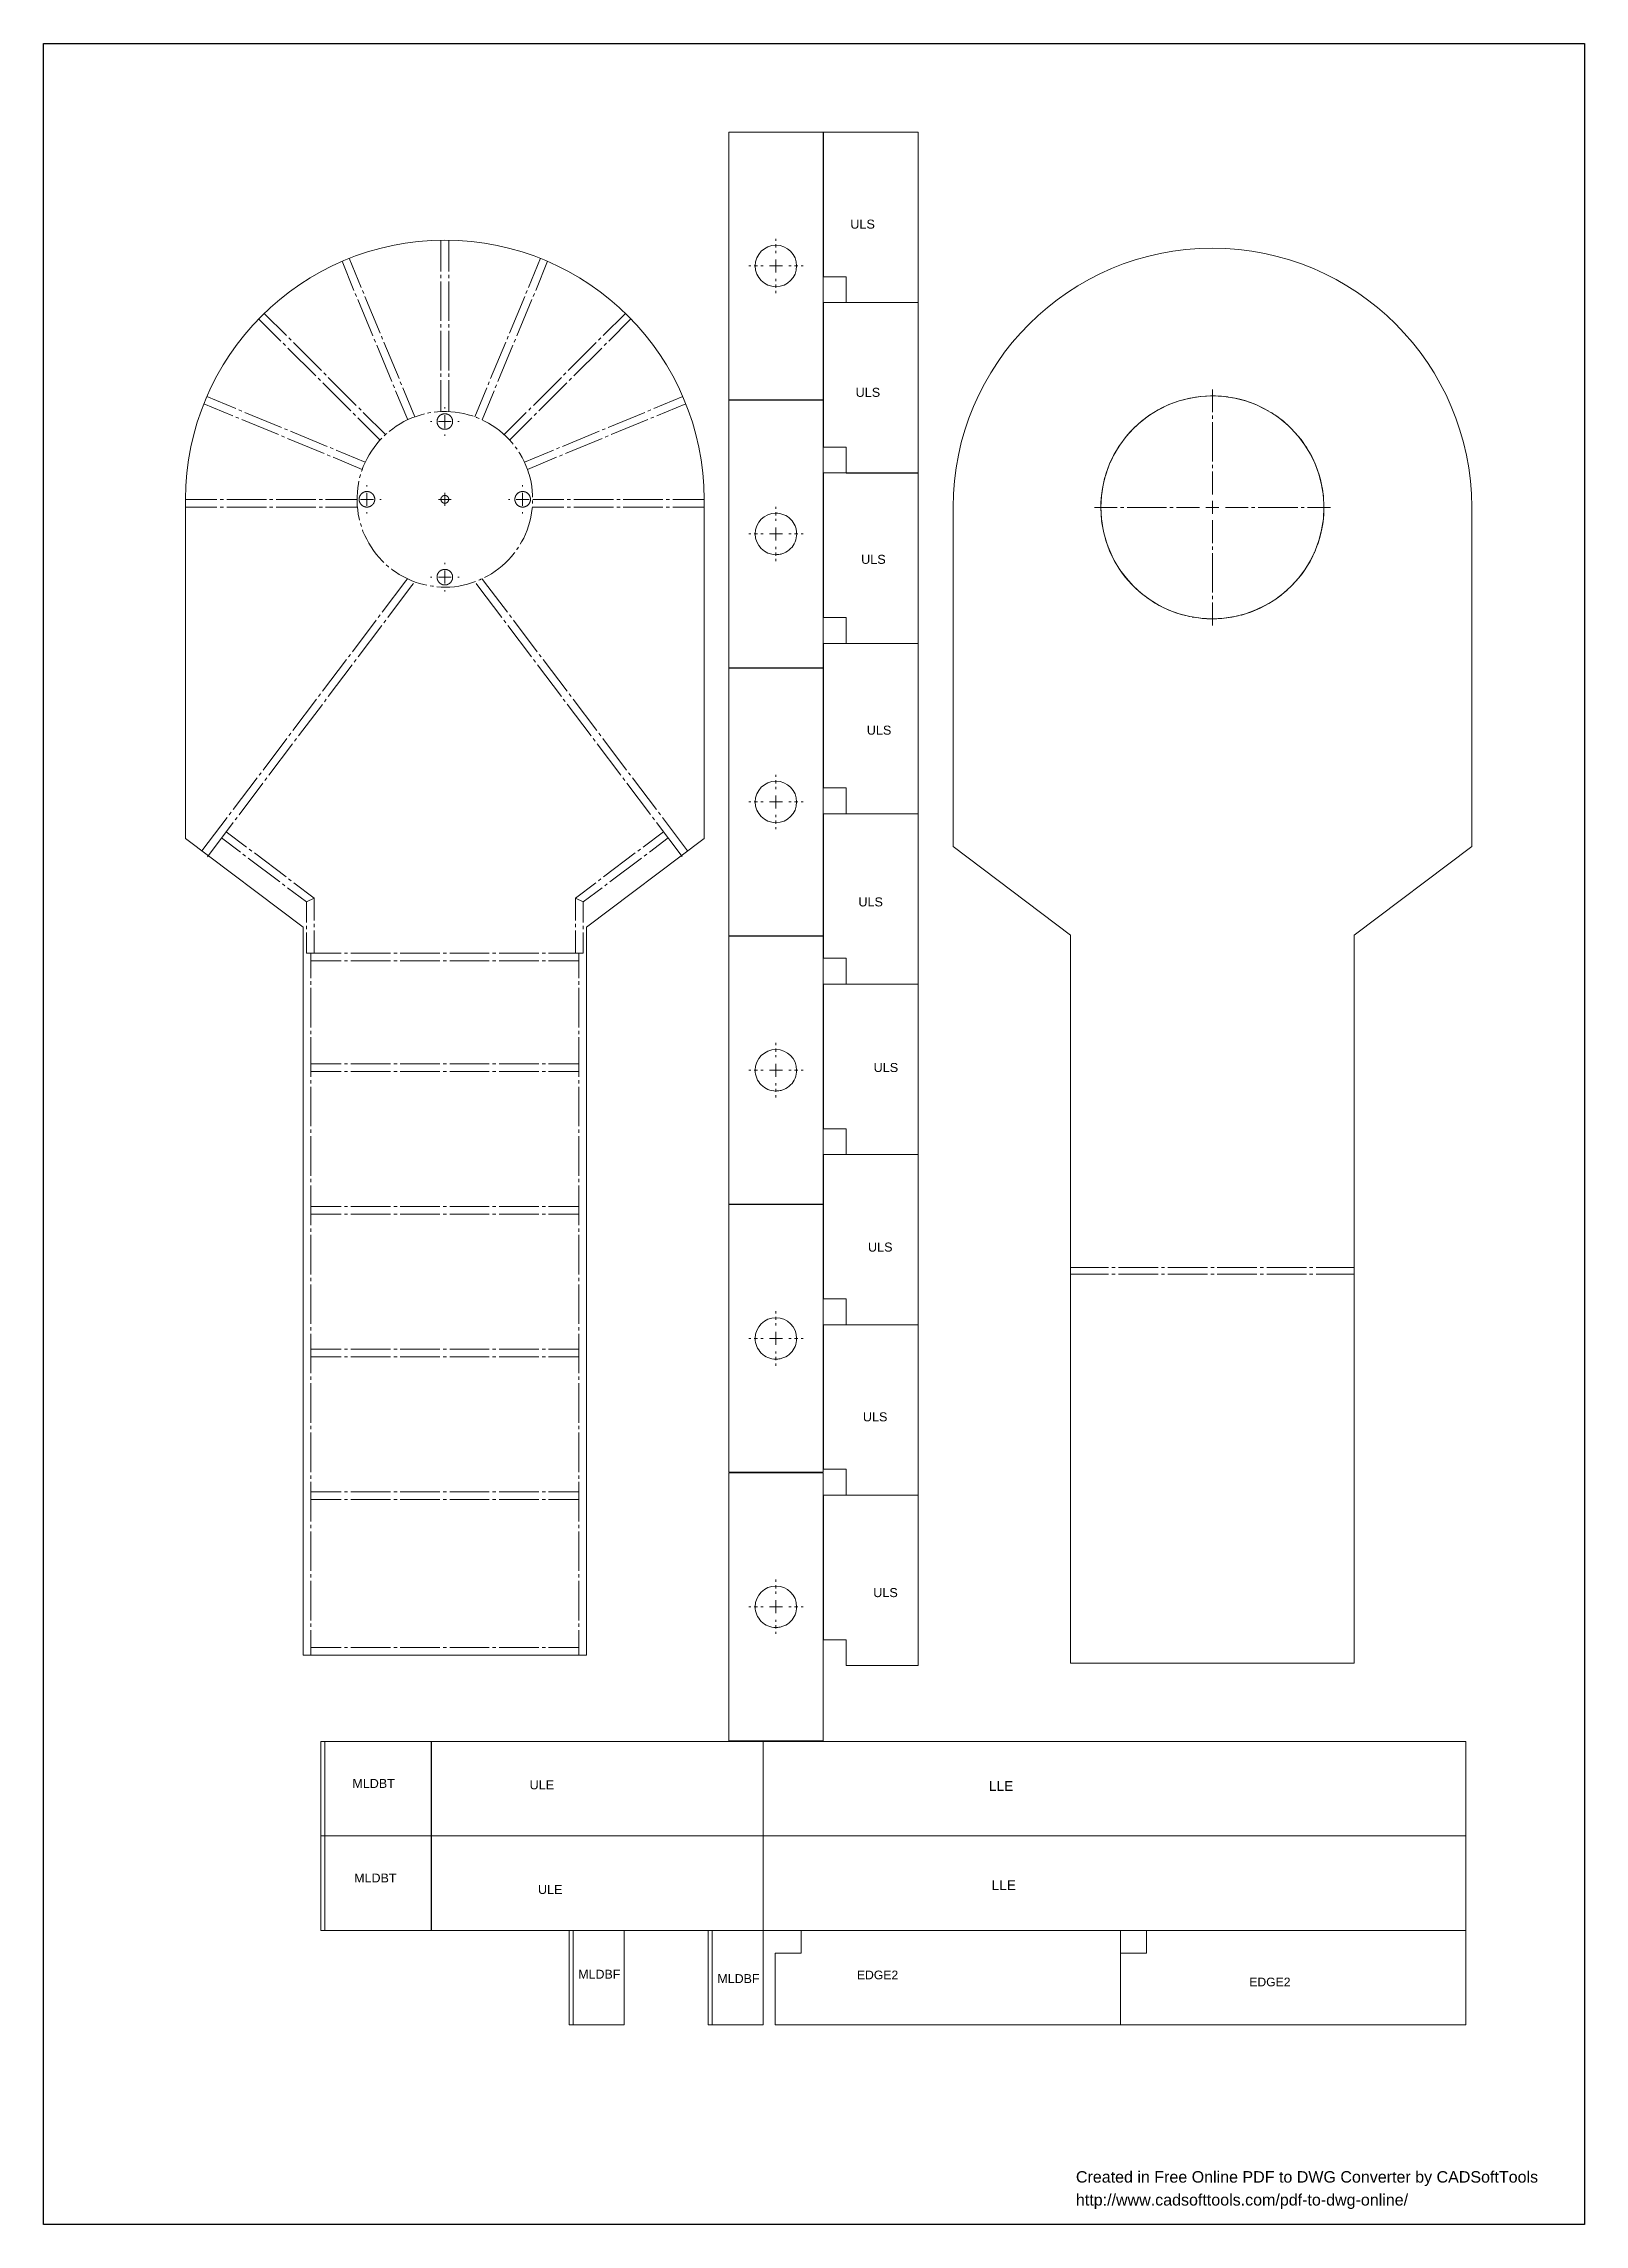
# Model space of a CAD drawing. Header units: millimetres. Extents: x 0 to 594, y 0 to 841.
import ezdxf

# ---------------------------------------------------------------- set-up
doc = ezdxf.new("R2010")
doc.units = ezdxf.units.MM
doc.header["$MEASUREMENT"] = 0
doc.layers.get('0').update_dxf_attribs({"linetype": 'CONTINUOUS'})
doc.layers.add('11D7728', color=7, linetype='CONTINUOUS')
doc.styles.add('11D77B8', font='arial.ttf')
doc.styles.add('Arial0', font='arial.ttf', dxfattribs={"height": 4.05})
picture_1 = doc.add_image_def('image1.bmp', size_in_pixel=(1446, 2048))

msp = doc.modelspace()

# ---------------------------------------------------------------- texts
at = {"color": 7, "true_color": 0x000007, "style": 'Arial0'}
for s, height, p in [('ULS', 3.483, (310.93, 769.66)), ('ULS', 3.483, (312.98, 704.79)), ('ULS', 3.483, (315.1, 640.39)), ('ULS', 3.483, (317.27, 574.51)), ('ULS', 3.483, (314.03, 508.28)), ('ULS', 3.483, (319.91, 444.41)), ('ULS', 3.483, (317.73, 375.16)), ('ULS', 3.485, (315.76, 309.69)), ('ULS', 3.485, (319.75, 241.91)), ('MLDBT', 3.45, (119.02, 168.32)), ('ULE', 3.473, (187.3, 167.78)), ('LLE', 3.776, (364.37, 167.18)), ('MLDBT', 3.45, (119.68, 131.86)), ('ULE', 3.484, (190.54, 127.41)), ('LLE', 3.765, (365.4, 128.95)), ('MLDBF', 3.431, (206.05, 94.77)), ('MLDBF', 3.423, (259.71, 93.08)), ('EDGE2', 3.361, (313.46, 94.51)), ('EDGE2', 3.354, (464.7, 91.8))]:
    msp.add_text(s, height=height, dxfattribs=at).set_placement(p)

# ---------------------------------------------------------------- blocks, each defined once
blk = doc.blocks.new('MF2429B30')
at = {"color": 7, "true_color": 0x000007}
image = blk.add_image(picture_1, insert=(0, 0), size_in_units=(593.85, 841.02), dxfattribs=at)
image.dxf.flags = 11
blk = doc.blocks.new('11A4460')
at = {"layer": '11D7728', "color": 1, "true_color": 0x000001, "style": '11D77B8'}
for s, p in [('Created in Free Online PDF to DWG Converter by CADSoftTools', (0, 0)), ('http://www.cadsofttools.com/pdf-to-dwg-online/', (0, -2))]:
    blk.add_text(s, height=1, dxfattribs=at).set_placement(p)

# ---------------------------------------------------------------- linework, layer by layer
at = {"color": 7, "linetype": 'Continuous', "lineweight": 9, "true_color": 0x000007}
for p, q in [((264.04, 806.91), (264.04, 703.61)), ((300.5, 806.91), (264.04, 806.91)), ((300.5, 703.61), (300.5, 806.91)), ((337.02, 806.88), (300.56, 806.88)), ((300.56, 806.88), (300.56, 751.14)), ((337.02, 806.88), (337.02, 741.15)), ((309.26, 751.14), (300.56, 751.14)), ((309.26, 741.15), (309.26, 751.14)), ((337.02, 741.15), (300.56, 741.15)), ((300.56, 741.15), (300.56, 685.41)), ((337.02, 741.15), (309.26, 741.15)), ((337.02, 741.15), (337.02, 675.42)), ((264.04, 703.61), (300.5, 703.61)), ((264.04, 703.57), (264.04, 600.3)), ((300.5, 703.57), (264.04, 703.57)), ((300.5, 600.3), (300.5, 703.57)), ((440.23, 703.94), (438.9, 703.57)), ((442.11, 704.33), (440.23, 703.94)), ((444, 704.7), (442.11, 704.33)), ((445.88, 704.93), (444, 704.7)), ((447.8, 705.1), (445.88, 704.93)), ((449.72, 705.16), (447.8, 705.1)), ((451.64, 705.16), (449.72, 705.16)), ((453.52, 705.06), (451.64, 705.16)), ((453.99, 705.03), (453.52, 705.06)), ((455.44, 704.9), (455.28, 704.93)), ((456.53, 704.76), (455.44, 704.9)), ((459.25, 704.27), (457.79, 704.57)), ((461.1, 703.84), (459.25, 704.27)), ((462.95, 703.34), (461.1, 703.84)), ((464.77, 702.75), (462.95, 703.34)), ((466.56, 702.05), (464.77, 702.75)), ((468.31, 701.29), (466.56, 702.05)), ((470.06, 700.46), (468.31, 701.29)), ((471.72, 699.57), (470.06, 700.46)), ((472.05, 699.37), (471.72, 699.57)), ((473.37, 698.58), (473.14, 698.74)), ((474.2, 698.05), (473.37, 698.58)), ((476.51, 696.4), (475.26, 697.35)), ((478.04, 695.2), (476.51, 696.4)), ((479.46, 693.95), (478.04, 695.2)), ((480.85, 692.62), (479.46, 693.95)), ((482.17, 691.23), (480.85, 692.62)), ((483.46, 689.81), (482.17, 691.23)), ((484.65, 688.29), (483.46, 689.81)), ((309.26, 685.41), (300.56, 685.41)), ((309.26, 675.42), (309.26, 685.41)), ((485.78, 686.77), (484.65, 688.29)), ((485.91, 686.54), (485.78, 686.77)), ((486.83, 685.18), (486.6, 685.51)), ((487.3, 684.42), (486.83, 685.18)), ((488.75, 681.84), (487.93, 683.33)), ((489.58, 680.12), (488.75, 681.84)), ((337.02, 675.46), (300.56, 675.46)), ((300.56, 675.46), (300.56, 619.72)), ((337.02, 675.42), (309.26, 675.42)), ((337.02, 675.46), (337.02, 609.73)), ((490.34, 678.33), (489.58, 680.12)), ((491, 676.58), (490.34, 678.33)), ((491.63, 674.76), (491, 676.58)), ((54.68, 665.27), (54.68, 534.47)), ((254.58, 534.47), (254.58, 665.27)), ((350.55, 662.19), (350.55, 531.39)), ((550.45, 531.39), (550.45, 662.19)), ((309.26, 619.72), (300.56, 619.72)), ((309.26, 609.73), (309.26, 619.72)), ((337.02, 609.66), (300.56, 609.66)), ((300.56, 609.66), (300.56, 553.95)), ((337.02, 609.73), (309.26, 609.73)), ((337.02, 609.66), (337.02, 543.96)), ((264.04, 600.3), (300.5, 600.3)), ((264.04, 600.2), (264.04, 496.92)), ((300.5, 600.2), (264.04, 600.2)), ((300.5, 496.92), (300.5, 600.2)), ((309.26, 553.95), (300.56, 553.95)), ((309.26, 543.96), (309.26, 553.95)), ((337.02, 543.96), (300.56, 543.96)), ((300.56, 543.96), (300.56, 488.26)), ((337.02, 543.96), (309.26, 543.96)), ((337.02, 543.96), (337.02, 478.23)), ((54.68, 534.47), (100, 500.27)), ((209.3, 500.27), (254.58, 534.47)), ((350.55, 531.39), (395.83, 497.19)), ((505.13, 497.19), (550.45, 531.39)), ((100, 500.27), (100, 219.48)), ((209.3, 219.48), (209.3, 500.27)), ((264.04, 496.92), (300.5, 496.92)), ((264.04, 496.76), (264.04, 393.45)), ((300.5, 496.76), (264.04, 496.76)), ((300.5, 393.45), (300.5, 496.76)), ((395.83, 497.19), (395.83, 216.41)), ((505.13, 216.41), (505.13, 497.19)), ((309.26, 488.26), (300.56, 488.26)), ((309.26, 478.23), (309.26, 488.26)), ((337.02, 478.27), (300.56, 478.27)), ((300.56, 478.27), (300.56, 422.56)), ((337.02, 478.23), (309.26, 478.23)), ((337.02, 478.27), (337.02, 412.54)), ((309.26, 422.56), (300.56, 422.56)), ((309.26, 412.54), (309.26, 422.56)), ((337.02, 412.6), (300.56, 412.6)), ((300.56, 412.6), (300.56, 356.9)), ((337.02, 412.54), (309.26, 412.54)), ((337.02, 412.6), (337.02, 346.87)), ((264.04, 393.45), (300.5, 393.45)), ((264.04, 393.32), (264.04, 290.04)), ((300.5, 393.32), (264.04, 393.32)), ((300.5, 290.04), (300.5, 393.32)), ((309.26, 356.9), (300.56, 356.9)), ((309.26, 346.87), (309.26, 356.9)), ((337.02, 346.91), (300.56, 346.91)), ((300.56, 346.91), (300.56, 291.2)), ((337.02, 346.87), (309.26, 346.87)), ((337.02, 346.91), (337.02, 281.18)), ((264.04, 290.04), (300.5, 290.04)), ((264.04, 289.81), (264.04, 186.54)), ((300.5, 289.81), (264.04, 289.81)), ((300.5, 186.54), (300.5, 289.81)), ((309.26, 291.2), (300.56, 291.2)), ((309.26, 281.18), (309.26, 291.2)), ((337.02, 281.21), (300.56, 281.21)), ((300.56, 281.21), (300.56, 225.47)), ((337.02, 281.18), (309.26, 281.18)), ((337.02, 281.21), (337.02, 215.48)), ((100, 219.48), (209.3, 219.48)), ((309.26, 225.47), (300.56, 225.47)), ((309.26, 215.48), (309.26, 225.47)), ((337.02, 215.48), (309.26, 215.48)), ((395.83, 216.41), (505.13, 216.41)), ((106.85, 186.27), (106.85, 149.82)), ((108.34, 186.27), (106.85, 186.27)), ((108.34, 186.27), (108.34, 149.82)), ((108.34, 186.27), (149.32, 186.27)), ((149.32, 186.27), (149.32, 149.82)), ((149.52, 186.27), (149.52, 149.82)), ((149.52, 186.27), (277.31, 186.27)), ((264.04, 186.54), (300.5, 186.54)), ((277.31, 186.27), (277.31, 149.82)), ((277.34, 186.27), (277.34, 149.82)), ((277.34, 186.27), (548.1, 186.27)), ((548.1, 186.27), (548.1, 149.82)), ((108.34, 149.82), (106.85, 149.82)), ((106.85, 149.82), (106.85, 113.36)), ((108.34, 149.82), (106.85, 149.82)), ((108.34, 149.82), (149.32, 149.82)), ((108.34, 149.82), (108.34, 113.36)), ((108.34, 149.82), (149.32, 149.82)), ((149.32, 149.82), (149.32, 113.36)), ((149.52, 149.82), (277.31, 149.82)), ((149.52, 149.82), (149.52, 113.36)), ((149.52, 149.82), (277.31, 149.82)), ((277.31, 149.82), (277.31, 113.36)), ((277.34, 149.82), (548.1, 149.82)), ((277.34, 149.82), (277.34, 113.36)), ((277.34, 149.82), (548.1, 149.82)), ((548.1, 149.82), (548.1, 113.36)), ((108.34, 113.36), (106.85, 113.36)), ((108.34, 113.36), (149.32, 113.36)), ((149.52, 113.36), (277.31, 113.36)), ((202.55, 76.91), (202.55, 113.36)), ((202.55, 113.36), (204.07, 113.36)), ((204.07, 76.91), (204.07, 113.36)), ((223.72, 113.36), (204.07, 113.36)), ((223.72, 76.91), (223.72, 113.36)), ((256.14, 76.91), (256.14, 113.36)), ((256.14, 113.36), (257.63, 113.36)), ((257.63, 76.91), (257.63, 113.36)), ((277.31, 113.36), (257.63, 113.36)), ((277.31, 76.91), (277.31, 113.36)), ((277.34, 113.36), (548.1, 113.36)), ((415.05, 113.36), (292, 113.36)), ((292, 104.66), (292, 113.36)), ((415.05, 76.91), (415.05, 113.36)), ((548.1, 113.36), (425.08, 113.36)), ((425.08, 104.66), (425.08, 113.36)), ((548.1, 76.91), (548.1, 113.36)), ((282.01, 104.66), (282.01, 76.91)), ((292, 104.66), (282.01, 104.66)), ((415.08, 104.66), (415.08, 76.91)), ((425.08, 104.66), (415.08, 104.66)), ((202.55, 76.91), (204.07, 76.91)), ((223.72, 76.91), (204.07, 76.91)), ((256.14, 76.91), (257.63, 76.91)), ((277.31, 76.91), (257.63, 76.91)), ((415.05, 76.91), (282.01, 76.91)), ((548.1, 76.91), (415.08, 76.91))]:
    msp.add_line(p, q, dxfattribs=at)
for points in [[(282.27, 764.9), (282.27, 765.76)], [(119.62, 745.85), (115.02, 757.06)], [(122.4, 747.01), (117.8, 758.22)], [(153.13, 753.13), (153.13, 765.2)], [(156.14, 753.13), (156.14, 765.2)], [(186.87, 747.01), (191.47, 758.22)], [(189.65, 745.85), (194.24, 757.06)], [(282.27, 762.39), (282.27, 763.65)], [(282.27, 760.27), (282.27, 761.1)], [(282.27, 755.28), (282.27, 757.76)], [(153.13, 750.58), (153.13, 751.87)], [(153.13, 734.07), (153.13, 749.32)], [(156.14, 750.58), (156.14, 751.87)], [(156.14, 734.07), (156.14, 749.32)], [(272.61, 755.28), (271.75, 755.28)], [(275.16, 755.28), (273.87, 755.28)], [(277.27, 755.28), (276.41, 755.28)], [(282.27, 755.28), (279.76, 755.28)], [(282.27, 755.28), (282.27, 752.76)], [(282.27, 755.28), (284.75, 755.28)], [(282.27, 750.25), (282.27, 749.42)], [(287.26, 755.28), (288.09, 755.28)], [(289.38, 755.28), (290.64, 755.28)], [(291.93, 755.28), (292.76, 755.28)], [(120.61, 743.5), (120.11, 744.69)], [(126.93, 728.28), (121.07, 742.34)], [(123.39, 744.66), (122.89, 745.85)], [(129.71, 729.41), (123.85, 743.5)], [(179.56, 729.41), (185.41, 743.5)], [(182.34, 728.28), (188.19, 742.34)], [(185.91, 744.66), (186.37, 745.85)], [(188.65, 743.5), (189.15, 744.69)], [(282.27, 748.17), (282.27, 746.87)], [(282.27, 745.62), (282.27, 744.76)], [(91.43, 726.33), (82.86, 734.87)], [(93.55, 728.45), (85.05, 736.98)], [(153.13, 731.53), (153.13, 732.82)], [(156.14, 731.53), (156.14, 732.82)], [(215.71, 728.45), (224.25, 736.98)], [(217.83, 726.33), (226.36, 734.87)], [(93.25, 724.55), (92.33, 725.44)], [(104.93, 712.87), (94.15, 723.62)], [(95.37, 726.66), (94.48, 727.56)], [(107.05, 714.99), (96.26, 725.74)], [(127.89, 725.94), (127.42, 727.09)], [(134.2, 710.65), (128.38, 724.74)], [(130.67, 727.06), (130.2, 728.22)], [(136.98, 711.81), (131.13, 725.87)], [(153.13, 715.02), (153.13, 730.27)], [(156.14, 715.02), (156.14, 730.27)], [(172.28, 711.81), (178.13, 725.87)], [(175.06, 710.65), (180.88, 724.74)], [(178.6, 727.06), (179.06, 728.22)], [(181.38, 725.94), (181.84, 727.09)], [(202.22, 714.99), (213, 725.74)], [(204.33, 712.87), (215.12, 723.62)], [(213.89, 726.66), (214.79, 727.56)], [(216.01, 724.55), (216.9, 725.44)], [(106.72, 711.05), (105.82, 711.98)], [(118.39, 699.41), (107.61, 710.16)], [(108.87, 713.17), (107.94, 714.09)], [(120.51, 701.52), (109.73, 712.27)], [(135.2, 708.3), (134.7, 709.49)], [(140.32, 695.93), (135.66, 707.15)], [(137.98, 709.46), (137.48, 710.62)], [(143.07, 697.09), (138.44, 708.27)], [(153.13, 712.47), (153.13, 713.76)], [(153.13, 699.11), (153.13, 711.21)], [(156.14, 712.47), (156.14, 713.76)], [(156.14, 699.11), (156.14, 711.21)], [(166.19, 697.09), (170.82, 708.27)], [(168.97, 695.93), (173.6, 707.15)], [(171.32, 709.46), (171.78, 710.62)], [(174.07, 708.3), (174.56, 709.49)], [(188.75, 701.52), (199.54, 712.27)], [(190.87, 699.41), (201.65, 710.16)], [(200.43, 713.17), (201.32, 714.09)], [(202.55, 711.05), (203.44, 711.98)], [(72.91, 697.52), (61.69, 702.12)], [(74.03, 700.3), (62.85, 704.9)], [(76.38, 699.31), (75.22, 699.8)], [(91.63, 692.99), (77.57, 698.81)], [(120.21, 697.59), (119.29, 698.48)], [(122.33, 699.7), (121.44, 700.6)], [(131.79, 690.24), (123.22, 698.81)], [(146.74, 698.21), (145.15, 697.75)], [(148.46, 698.58), (147.97, 698.48)], [(149.22, 698.71), (148.46, 698.58)], [(151.84, 699.01), (150.48, 698.88)], [(153.52, 699.11), (151.84, 699.01)], [(154.05, 698.21), (154.02, 698.21), (153.95, 698.21), (153.89, 698.18), (153.85, 698.18), (153.85, 698.18), (153.79, 698.18), (153.75, 698.15), (153.72, 698.15), (153.69, 698.12), (153.66, 698.12), (153.62, 698.12), (153.59, 698.12), (153.56, 698.08), (153.52, 698.05), (153.49, 698.05), (153.46, 698.05), (153.42, 698.02), (153.36, 698.02), (153.36, 697.98), (153.32, 697.98), (153.29, 697.95), (153.26, 697.95), (153.23, 697.92)], [(155.24, 699.11), (153.52, 699.11)], [(154.48, 698.28), (154.32, 698.28), (154.25, 698.25)], [(155.38, 698.18), (155.31, 698.21), (155.24, 698.21), (155.21, 698.21), (155.14, 698.21), (155.11, 698.25), (155.01, 698.25), (154.95, 698.28), (154.91, 698.28)], [(156.93, 699.04), (155.24, 699.11)], [(156.53, 697.59), (156.5, 697.62), (156.5, 697.65), (156.43, 697.69), (156.4, 697.72), (156.37, 697.75), (156.33, 697.75), (156.3, 697.78), (156.27, 697.82), (156.24, 697.82), (156.2, 697.82), (156.2, 697.85), (156.1, 697.88), (156.07, 697.92), (156.04, 697.92), (156, 697.95), (155.97, 697.95), (155.97, 697.98), (155.9, 697.98), (155.9, 698.02), (155.84, 698.02), (155.81, 698.05), (155.77, 698.05), (155.74, 698.05), (155.74, 698.08), (155.67, 698.12), (155.64, 698.12), (155.61, 698.12), (155.57, 698.12)], [(158.62, 698.88), (156.93, 699.04)], [(160.3, 698.64), (158.62, 698.88)], [(161.99, 698.31), (160.3, 698.64)], [(163.65, 697.92), (161.99, 698.31)], [(177.51, 690.24), (186.04, 698.81)], [(186.97, 699.7), (187.83, 700.6)], [(189.08, 697.59), (189.94, 698.48)], [(217.63, 692.99), (231.69, 698.81)], [(232.88, 699.31), (234.07, 699.8)], [(235.23, 700.3), (246.41, 704.9)], [(236.35, 697.52), (247.57, 702.12)], [(75.26, 696.53), (74.07, 697.02)], [(90.51, 690.21), (76.41, 696.06)], [(92.85, 689.25), (91.7, 689.71)], [(93.98, 692.03), (92.82, 692.49)], [(109.26, 685.71), (95.17, 691.53)], [(129.67, 688.13), (121.07, 696.69)], [(131.92, 690.34), (131.29, 689.78)], [(132.22, 690.64), (131.92, 690.34)], [(134.54, 692.52), (133.18, 691.47)], [(135.92, 693.48), (134.54, 692.52)], [(137.38, 694.41), (135.92, 693.48)], [(138.84, 695.24), (137.38, 694.41)], [(140.39, 696), (138.84, 695.24)], [(141.95, 696.66), (140.39, 696)], [(143.53, 697.26), (141.95, 696.66)], [(145.15, 697.75), (143.53, 697.26)], [(151.67, 695.63), (151.64, 695.6), (151.64, 695.4)], [(151.64, 695.01), (151.64, 694.94), (151.67, 694.91), (151.67, 694.81), (151.67, 694.74), (151.67, 694.71), (151.7, 694.64), (151.7, 694.58), (151.74, 694.54)], [(151.97, 696.69), (151.97, 696.66), (151.97, 696.63), (151.94, 696.59), (151.9, 696.56), (151.9, 696.53), (151.9, 696.49), (151.87, 696.46), (151.84, 696.43), (151.84, 696.4), (151.84, 696.36), (151.8, 696.33), (151.8, 696.3), (151.77, 696.26), (151.77, 696.23), (151.77, 696.16), (151.77, 696.16), (151.74, 696.1), (151.74, 696.06), (151.74, 696.06), (151.74, 696), (151.7, 695.97), (151.7, 695.9), (151.67, 695.87)], [(151.77, 694.34), (151.77, 694.28), (151.8, 694.28), (151.8, 694.21), (151.84, 694.18), (151.84, 694.18), (151.84, 694.11), (151.87, 694.11), (151.9, 694.05), (151.9, 694.01), (151.9, 693.98), (151.94, 693.95), (151.97, 693.95), (151.97, 693.88), (151.97, 693.88), (152, 693.82), (152.03, 693.82), (152.03, 693.75), (152.07, 693.72), (152.07, 693.68), (152.1, 693.68), (152.1, 693.65), (152.13, 693.62), (152.13, 693.58), (152.17, 693.55), (152.2, 693.52), (152.2, 693.48), (152.23, 693.45), (152.27, 693.42), (152.3, 693.42), (152.3, 693.35)], [(152.2, 697.06), (152.2, 697.06), (152.17, 696.99), (152.13, 696.99), (152.13, 696.92), (152.1, 696.92), (152.1, 696.86)], [(152.66, 697.55), (152.63, 697.52), (152.6, 697.52), (152.6, 697.49), (152.56, 697.45), (152.53, 697.42), (152.5, 697.39), (152.5, 697.39), (152.46, 697.35), (152.43, 697.32), (152.37, 697.29), (152.37, 697.22)], [(152.46, 693.22), (152.5, 693.15), (152.5, 693.15), (152.53, 693.12), (152.56, 693.12), (152.6, 693.05), (152.6, 693.05)], [(153.03, 697.82), (152.99, 697.82), (152.96, 697.78), (152.93, 697.75), (152.89, 697.75), (152.86, 697.72), (152.83, 697.69)], [(152.96, 692.76), (152.99, 692.76), (153.03, 692.76), (153.09, 692.69), (153.16, 692.66)], [(153.36, 692.56), (153.36, 692.52), (153.42, 692.52), (153.46, 692.52), (153.49, 692.49), (153.52, 692.49), (153.56, 692.46), (153.59, 692.46), (153.62, 692.46), (153.66, 692.43), (153.69, 692.43), (153.72, 692.39), (153.75, 692.39), (153.79, 692.39), (153.85, 692.39), (153.85, 692.36), (153.89, 692.36), (153.95, 692.36), (154.02, 692.36), (154.05, 692.33), (154.12, 692.33), (154.15, 692.29), (154.18, 692.29)], [(154.42, 692.29), (154.61, 692.29), (154.65, 692.26), (154.68, 692.29), (154.95, 692.29), (155.01, 692.29), (155.11, 692.29), (155.14, 692.33), (155.21, 692.33), (155.24, 692.36), (155.31, 692.36), (155.38, 692.36), (155.41, 692.36), (155.44, 692.39), (155.47, 692.39), (155.51, 692.39), (155.54, 692.39), (155.57, 692.43), (155.61, 692.43), (155.64, 692.46), (155.67, 692.46), (155.74, 692.46), (155.74, 692.49), (155.77, 692.49), (155.81, 692.52), (155.84, 692.52), (155.9, 692.52), (155.9, 692.56), (155.97, 692.59), (155.97, 692.59), (156, 692.59), (156.04, 692.62), (156.07, 692.62), (156.1, 692.66), (156.2, 692.69), (156.2, 692.72), (156.24, 692.76), (156.27, 692.76), (156.3, 692.76)], [(156.53, 692.95), (156.6, 692.99), (156.63, 693.02), (156.67, 693.05), (156.67, 693.05), (156.7, 693.12), (156.73, 693.12), (156.8, 693.15), (156.8, 693.22), (156.83, 693.22), (156.9, 693.29), (156.9, 693.32), (156.96, 693.35)], [(156.86, 697.29), (156.83, 697.32), (156.8, 697.35), (156.8, 697.39), (156.77, 697.39), (156.73, 697.42), (156.7, 697.45)], [(157.26, 696.76), (157.23, 696.79), (157.2, 696.83), (157.16, 696.86), (157.16, 696.92), (157.13, 696.92)], [(157.13, 693.62), (157.16, 693.65), (157.16, 693.68), (157.2, 693.68), (157.2, 693.72), (157.23, 693.75), (157.26, 693.82), (157.26, 693.82), (157.29, 693.88), (157.33, 693.88), (157.33, 693.95), (157.33, 693.95), (157.36, 693.98), (157.36, 694.01), (157.36, 694.05), (157.39, 694.11), (157.43, 694.11), (157.43, 694.18), (157.43, 694.18), (157.46, 694.21), (157.46, 694.28), (157.49, 694.28), (157.49, 694.34), (157.49, 694.38), (157.49, 694.41), (157.53, 694.44), (157.53, 694.48), (157.56, 694.51), (157.56, 694.54), (157.56, 694.58), (157.56, 694.64), (157.59, 694.71), (157.59, 694.74), (157.59, 694.81), (157.59, 694.91), (157.63, 694.94), (157.63, 695.24), (157.66, 695.27)], [(157.59, 695.7), (157.59, 695.77), (157.59, 695.8), (157.59, 695.87), (157.56, 695.9), (157.56, 695.97), (157.56, 696), (157.56, 696.06), (157.53, 696.06), (157.53, 696.1), (157.49, 696.16), (157.49, 696.16), (157.49, 696.23), (157.49, 696.26), (157.46, 696.3), (157.46, 696.33), (157.43, 696.36), (157.43, 696.4), (157.43, 696.43), (157.39, 696.46), (157.36, 696.49), (157.36, 696.53), (157.36, 696.56)], [(157.66, 695.27), (157.63, 695.3), (157.63, 695.5)], [(165.27, 697.42), (163.65, 697.92)], [(165.5, 697.35), (165.27, 697.42)], [(166.85, 696.86), (166.72, 696.92)], [(167.88, 696.43), (166.85, 696.86)], [(169.96, 695.47), (169.04, 695.93)], [(171.49, 694.64), (169.96, 695.47)], [(172.94, 693.75), (171.49, 694.64)], [(174.33, 692.82), (172.94, 693.75)], [(175.69, 691.8), (174.33, 692.82)], [(177.01, 690.71), (175.69, 691.8)], [(178.23, 689.55), (177.01, 690.71)], [(179.62, 688.13), (188.16, 696.69)], [(200, 685.71), (214.09, 691.53)], [(215.28, 692.03), (216.44, 692.49)], [(216.41, 689.25), (217.6, 689.71)], [(218.76, 690.21), (232.85, 696.06)], [(234.01, 696.53), (235.2, 697.02)], [(108.1, 682.93), (94.05, 688.75)], [(110.45, 681.94), (109.26, 682.44)], [(111.61, 684.72), (110.42, 685.21)], [(122.83, 676.81), (111.61, 681.48)], [(123.98, 679.59), (112.77, 684.22)], [(125.47, 682.47), (124.64, 680.98)], [(126.36, 683.89), (125.47, 682.47)], [(127.36, 685.28), (126.36, 683.89)], [(128.38, 686.64), (127.36, 685.28)], [(129.51, 687.93), (128.38, 686.64)], [(130.37, 688.89), (129.51, 687.93)], [(179.42, 688.32), (178.23, 689.55)], [(180.55, 687.07), (179.42, 688.32)], [(180.95, 686.57), (180.55, 687.07)], [(182.47, 684.59), (181.71, 685.58)], [(183.53, 682.9), (183.16, 683.49)], [(184.39, 681.44), (183.53, 682.9)], [(185.18, 679.92), (184.39, 681.44)], [(185.31, 679.59), (196.49, 684.22)], [(186.47, 676.81), (197.65, 681.48)], [(197.65, 684.72), (198.84, 685.21)], [(198.81, 681.94), (200, 682.44)], [(201.16, 682.93), (215.25, 688.75)], [(122.1, 674.66), (121.8, 673.57)], [(122.13, 674.79), (122.1, 674.66)], [(122.63, 676.28), (122.53, 675.99)], [(123.22, 677.87), (122.63, 676.28)], [(123.92, 679.46), (123.22, 677.87)], [(124.64, 680.98), (123.92, 679.46)], [(185.88, 678.37), (185.18, 679.92)], [(186.47, 676.78), (185.88, 678.37)], [(187.03, 675.16), (186.47, 676.78)], [(66.79, 665.27), (54.68, 665.27)], [(69.34, 665.27), (68.05, 665.27)], [(85.84, 665.27), (70.59, 665.27)], [(88.39, 665.27), (87.1, 665.27)], [(104.9, 665.27), (89.65, 665.27)], [(107.44, 665.27), (106.15, 665.27)], [(120.81, 665.27), (108.7, 665.27)], [(120.91, 667.98), (120.81, 666.29)], [(120.81, 666.29), (120.81, 664.57)], [(120.81, 664.57), (120.84, 662.89)], [(121.07, 669.67), (120.91, 667.98)], [(121.34, 671.35), (121.07, 669.67)], [(121.54, 672.31), (121.34, 671.35)], [(121.63, 665.63), (121.6, 665.6), (121.6, 665.4)], [(121.6, 665), (121.6, 664.94), (121.63, 664.9), (121.63, 664.8), (121.67, 664.77), (121.67, 664.7), (121.67, 664.64), (121.67, 664.57), (121.7, 664.54)], [(121.97, 666.69), (121.93, 666.66), (121.93, 666.62), (121.9, 666.59), (121.9, 666.56), (121.87, 666.52), (121.87, 666.49), (121.87, 666.46), (121.83, 666.42), (121.83, 666.39), (121.8, 666.36), (121.8, 666.33), (121.8, 666.29), (121.77, 666.26), (121.77, 666.23), (121.73, 666.16), (121.73, 666.16), (121.73, 666.13), (121.73, 666.06), (121.7, 666.06), (121.7, 665.99), (121.67, 665.96), (121.67, 665.9), (121.67, 665.86)], [(122.2, 667.05), (122.16, 667.05), (122.13, 666.99), (122.13, 666.99), (122.1, 666.95), (122.1, 666.92), (122.1, 666.89)], [(122.66, 667.55), (122.63, 667.52), (122.56, 667.48), (122.56, 667.45), (122.49, 667.42), (122.49, 667.42), (122.46, 667.38), (122.43, 667.35), (122.4, 667.32), (122.4, 667.29), (122.36, 667.29), (122.33, 667.22)], [(123.02, 667.81), (122.96, 667.81), (122.96, 667.78), (122.92, 667.75), (122.89, 667.75), (122.86, 667.72), (122.83, 667.72)], [(124.02, 668.24), (123.98, 668.21), (123.92, 668.21), (123.88, 668.18), (123.85, 668.18), (123.82, 668.18), (123.78, 668.18), (123.72, 668.15), (123.72, 668.15), (123.69, 668.11), (123.62, 668.11), (123.62, 668.11), (123.55, 668.11), (123.52, 668.08), (123.49, 668.05), (123.45, 668.05), (123.45, 668.05), (123.39, 668.01), (123.35, 668.01), (123.32, 668.01), (123.29, 667.98), (123.26, 667.95), (123.22, 667.95), (123.19, 667.95)], [(124.48, 668.28), (124.28, 668.28), (124.25, 668.24)], [(125.34, 668.18), (125.31, 668.21), (125.24, 668.21), (125.21, 668.24), (125.14, 668.24), (125.07, 668.24), (124.98, 668.24), (124.94, 668.28), (124.91, 668.28)], [(126.53, 667.58), (126.5, 667.62), (126.46, 667.65), (126.43, 667.68), (126.36, 667.72), (126.33, 667.75), (126.33, 667.75), (126.27, 667.78), (126.27, 667.81), (126.2, 667.81), (126.2, 667.81), (126.17, 667.85), (126.13, 667.88), (126.1, 667.88), (126.07, 667.91), (126.03, 667.95), (126, 667.95), (125.97, 667.95), (125.93, 667.98), (125.9, 668.01), (125.87, 668.01), (125.84, 668.01), (125.8, 668.05), (125.77, 668.05), (125.74, 668.05), (125.7, 668.08), (125.67, 668.11), (125.6, 668.11), (125.6, 668.11), (125.57, 668.11)], [(126.86, 667.29), (126.83, 667.32), (126.79, 667.35), (126.76, 667.38), (126.73, 667.42), (126.73, 667.42), (126.66, 667.45)], [(127.22, 666.76), (127.19, 666.79), (127.19, 666.82), (127.16, 666.89), (127.16, 666.92), (127.13, 666.95)], [(127.13, 663.61), (127.16, 663.65), (127.16, 663.68), (127.16, 663.71), (127.19, 663.71), (127.22, 663.81), (127.26, 663.81), (127.26, 663.88), (127.29, 663.88), (127.29, 663.94), (127.32, 663.94), (127.32, 664.01), (127.36, 664.01), (127.36, 664.04), (127.39, 664.11), (127.39, 664.11), (127.39, 664.18), (127.42, 664.18), (127.42, 664.24), (127.42, 664.27), (127.46, 664.31), (127.46, 664.34), (127.49, 664.37), (127.49, 664.41), (127.49, 664.44), (127.49, 664.47), (127.52, 664.51), (127.52, 664.54), (127.56, 664.57), (127.56, 664.64), (127.56, 664.7), (127.56, 664.77), (127.59, 664.8), (127.59, 664.9), (127.62, 664.94), (127.62, 665.23), (127.62, 665.3)], [(127.59, 665.7), (127.59, 665.76), (127.56, 665.8), (127.56, 665.86), (127.56, 665.9), (127.56, 665.96), (127.52, 665.99), (127.52, 666.06), (127.49, 666.06), (127.49, 666.13), (127.49, 666.16), (127.49, 666.16), (127.46, 666.23), (127.46, 666.26), (127.42, 666.29), (127.42, 666.33), (127.42, 666.36), (127.39, 666.39), (127.39, 666.42), (127.39, 666.46), (127.36, 666.49), (127.36, 666.52), (127.32, 666.56)], [(127.62, 665.27), (127.62, 665.3), (127.62, 665.5)], [(154.38, 666.76), (154.38, 666.76), (154.28, 666.76), (154.25, 666.72), (154.22, 666.72), (154.18, 666.69), (154.15, 666.69), (154.15, 666.69), (154.09, 666.69), (154.09, 666.66), (154.05, 666.66), (154.02, 666.66), (153.99, 666.66), (153.95, 666.62), (153.95, 666.62), (153.92, 666.59), (153.89, 666.59), (153.89, 666.59), (153.89, 666.59), (153.85, 666.56), (153.85, 666.56), (153.85, 666.52), (153.79, 666.52), (153.79, 666.52), (153.75, 666.49), (153.72, 666.49), (153.72, 666.46), (153.72, 666.46), (153.69, 666.46), (153.66, 666.42), (153.66, 666.42), (153.62, 666.42), (153.62, 666.39), (153.62, 666.39), (153.62, 666.36), (153.59, 666.36), (153.56, 666.36), (153.56, 666.33), (153.56, 666.29), (153.52, 666.29), (153.52, 666.29), (153.49, 666.29), (153.49, 666.26), (153.46, 666.23), (153.46, 666.19), (153.42, 666.16), (153.42, 666.16), (153.42, 666.16), (153.36, 666.13), (153.36, 666.06), (153.36, 666.06), (153.36, 666.06), (153.32, 666.03), (153.32, 665.99), (153.32, 665.99), (153.32, 665.99), (153.29, 665.96), (153.29, 665.93), (153.26, 665.93), (153.26, 665.9), (153.26, 665.86), (153.26, 665.83), (153.23, 665.83), (153.23, 665.76), (153.19, 665.76), (153.19, 665.7), (153.19, 665.7), (153.19, 665.63), (153.16, 665.63), (153.16, 665.53), (153.13, 665.53), (153.13, 665.4)], [(153.13, 665.04), (153.16, 665), (153.16, 664.94), (153.19, 664.9), (153.19, 664.87), (153.19, 664.84), (153.19, 664.77), (153.23, 664.77), (153.23, 664.74), (153.26, 664.7), (153.26, 664.7), (153.26, 664.67), (153.26, 664.64), (153.29, 664.61), (153.29, 664.57), (153.32, 664.57), (153.32, 664.54), (153.32, 664.54), (153.32, 664.54), (153.36, 664.51), (153.36, 664.47), (153.36, 664.47), (153.36, 664.44), (153.42, 664.41), (153.42, 664.37), (153.42, 664.37), (153.46, 664.34), (153.46, 664.34), (153.49, 664.31), (153.49, 664.31), (153.49, 664.27), (153.52, 664.27), (153.52, 664.24), (153.56, 664.24), (153.56, 664.24), (153.56, 664.21), (153.59, 664.21), (153.62, 664.18), (153.62, 664.18), (153.62, 664.18), (153.62, 664.14), (153.66, 664.14), (153.69, 664.11), (153.72, 664.11), (153.72, 664.08), (153.72, 664.04), (153.75, 664.04), (153.79, 664.04), (153.79, 664.01), (153.85, 664.01), (153.85, 664.01), (153.85, 664.01), (153.89, 663.98), (153.89, 663.98), (153.89, 663.94), (153.92, 663.94), (153.95, 663.94), (153.95, 663.94), (153.99, 663.91), (154.02, 663.91), (154.05, 663.88), (154.09, 663.88), (154.09, 663.88), (154.15, 663.88), (154.15, 663.84), (154.18, 663.84), (154.22, 663.81), (154.25, 663.81), (154.28, 663.81), (154.38, 663.81), (154.38, 663.78)], [(156.14, 665.47), (156.14, 665.53), (156.1, 665.53), (156.1, 665.63), (156.07, 665.63), (156.07, 665.66), (156.07, 665.7), (156.07, 665.7), (156.07, 665.76), (156.04, 665.76), (156.04, 665.83), (156, 665.83), (156, 665.86), (156, 665.9), (156, 665.93), (155.97, 665.93), (155.97, 665.96), (155.97, 665.99), (155.97, 665.99), (155.94, 665.99), (155.94, 666.03), (155.9, 666.06), (155.9, 666.06), (155.9, 666.06), (155.9, 666.13), (155.84, 666.16), (155.84, 666.16), (155.84, 666.16), (155.81, 666.19), (155.81, 666.23), (155.77, 666.26), (155.77, 666.29), (155.74, 666.29), (155.74, 666.29), (155.74, 666.29), (155.71, 666.33), (155.71, 666.36), (155.67, 666.36), (155.67, 666.36), (155.67, 666.39), (155.64, 666.39), (155.64, 666.42), (155.61, 666.42), (155.61, 666.42), (155.57, 666.46), (155.54, 666.46), (155.54, 666.46), (155.54, 666.49), (155.51, 666.49), (155.47, 666.52), (155.47, 666.52), (155.44, 666.52), (155.44, 666.56), (155.41, 666.56), (155.38, 666.59), (155.38, 666.59), (155.38, 666.59), (155.34, 666.59), (155.31, 666.62), (155.31, 666.62), (155.28, 666.66), (155.24, 666.66), (155.21, 666.66), (155.21, 666.66), (155.18, 666.69), (155.14, 666.69), (155.14, 666.69), (155.08, 666.69), (155.04, 666.72), (155.01, 666.72), (154.98, 666.76), (154.91, 666.76), (154.88, 666.76), (154.78, 666.76)], [(154.88, 663.78), (154.91, 663.81), (154.98, 663.81), (155.01, 663.81), (155.04, 663.81), (155.08, 663.84), (155.14, 663.84), (155.14, 663.88), (155.18, 663.88), (155.21, 663.88), (155.21, 663.88), (155.24, 663.91), (155.28, 663.91), (155.31, 663.94), (155.31, 663.94), (155.34, 663.94), (155.38, 663.94), (155.38, 663.98), (155.38, 663.98), (155.41, 664.01), (155.44, 664.01), (155.44, 664.01), (155.47, 664.01), (155.47, 664.04), (155.51, 664.04), (155.54, 664.04), (155.54, 664.08), (155.54, 664.11), (155.57, 664.11), (155.61, 664.14), (155.64, 664.14), (155.64, 664.18), (155.67, 664.18), (155.67, 664.18), (155.67, 664.21), (155.71, 664.21), (155.71, 664.24), (155.74, 664.24), (155.74, 664.24), (155.74, 664.27), (155.77, 664.27), (155.77, 664.31), (155.77, 664.31), (155.81, 664.34), (155.81, 664.34), (155.84, 664.37), (155.84, 664.37), (155.84, 664.41), (155.9, 664.44), (155.9, 664.47), (155.9, 664.47), (155.9, 664.51), (155.94, 664.54), (155.94, 664.54), (155.97, 664.54), (155.97, 664.57), (155.97, 664.57), (155.97, 664.61), (156, 664.64), (156, 664.67), (156, 664.7), (156, 664.7), (156.04, 664.74), (156.04, 664.77), (156.07, 664.77), (156.07, 664.84), (156.07, 664.87), (156.07, 664.9), (156.1, 664.94), (156.1, 665), (156.14, 665.04)], [(156.14, 665.27), (156.14, 665.3), (156.14, 665.37)], [(156.14, 665.17), (156.14, 665.27), (156.14, 665.3)], [(181.67, 665.63), (181.64, 665.6), (181.64, 665.4)], [(181.64, 665), (181.64, 664.94), (181.67, 664.9), (181.67, 664.8), (181.67, 664.77), (181.67, 664.7), (181.71, 664.64), (181.71, 664.57), (181.71, 664.54)], [(181.97, 666.69), (181.94, 666.66), (181.94, 666.62), (181.94, 666.59), (181.91, 666.56), (181.91, 666.52), (181.91, 666.49), (181.87, 666.46), (181.84, 666.42), (181.84, 666.39), (181.84, 666.36), (181.81, 666.33), (181.81, 666.29), (181.77, 666.26), (181.77, 666.23), (181.77, 666.16), (181.77, 666.16), (181.74, 666.13), (181.74, 666.06), (181.71, 666.06), (181.71, 665.99), (181.71, 665.96), (181.71, 665.9), (181.67, 665.86)], [(182.2, 667.05), (182.2, 667.05), (182.17, 666.99), (182.14, 666.99), (182.14, 666.95), (182.1, 666.92), (182.1, 666.89)], [(182.67, 667.55), (182.63, 667.52), (182.6, 667.48), (182.57, 667.45), (182.53, 667.42), (182.5, 667.42), (182.47, 667.38), (182.47, 667.35), (182.43, 667.32), (182.37, 667.29), (182.37, 667.22)], [(183.03, 667.81), (183, 667.81), (182.96, 667.78), (182.93, 667.75), (182.9, 667.75), (182.86, 667.72), (182.83, 667.72)], [(184.06, 668.24), (184.02, 668.21), (183.96, 668.21), (183.89, 668.18), (183.86, 668.18), (183.82, 668.18), (183.79, 668.18), (183.76, 668.15), (183.73, 668.15), (183.69, 668.11), (183.66, 668.11), (183.63, 668.11), (183.59, 668.11), (183.53, 668.08), (183.53, 668.05), (183.49, 668.05), (183.46, 668.05), (183.43, 668.01), (183.36, 668.01), (183.36, 668.01), (183.29, 667.98), (183.29, 667.95), (183.26, 667.95), (183.23, 667.95)], [(184.49, 668.28), (184.32, 668.28), (184.25, 668.24)], [(185.38, 668.18), (185.31, 668.21), (185.25, 668.21), (185.21, 668.24), (185.15, 668.24), (185.11, 668.24), (185.02, 668.24), (184.95, 668.28), (184.92, 668.28)], [(186.54, 667.58), (186.5, 667.62), (186.47, 667.65), (186.44, 667.68), (186.44, 667.72), (186.4, 667.72), (186.37, 667.75), (186.34, 667.75), (186.31, 667.78), (186.27, 667.81), (186.24, 667.81), (186.21, 667.81), (186.17, 667.85), (186.14, 667.88), (186.11, 667.88), (186.07, 667.91), (186.04, 667.95), (186.01, 667.95), (185.97, 667.95), (185.94, 667.98), (185.91, 668.01), (185.91, 668.01), (185.84, 668.01), (185.81, 668.05), (185.78, 668.05), (185.74, 668.05), (185.71, 668.08), (185.68, 668.11), (185.64, 668.11), (185.61, 668.11), (185.58, 668.11)], [(186.87, 667.29), (186.83, 667.32), (186.8, 667.35), (186.77, 667.38), (186.77, 667.42), (186.74, 667.42), (186.7, 667.45)], [(187.23, 666.76), (187.23, 666.79), (187.2, 666.82), (187.17, 666.89), (187.17, 666.92), (187.13, 666.95)], [(187.13, 663.61), (187.17, 663.65), (187.17, 663.68), (187.2, 663.71), (187.2, 663.71), (187.23, 663.81), (187.26, 663.81), (187.3, 663.88), (187.3, 663.88), (187.3, 663.94), (187.33, 663.94), (187.36, 664.01), (187.36, 664.01), (187.36, 664.04), (187.4, 664.11), (187.43, 664.11), (187.43, 664.18), (187.43, 664.18), (187.46, 664.24), (187.46, 664.27), (187.5, 664.31), (187.5, 664.34), (187.5, 664.37), (187.5, 664.41), (187.53, 664.44), (187.53, 664.47), (187.53, 664.51), (187.53, 664.54), (187.56, 664.57), (187.56, 664.64), (187.6, 664.7), (187.6, 664.77), (187.6, 664.8), (187.6, 664.9), (187.63, 664.94), (187.63, 665.23), (187.66, 665.3)], [(187.6, 665.7), (187.6, 665.76), (187.6, 665.8), (187.6, 665.86), (187.56, 665.9), (187.56, 665.96), (187.53, 665.99), (187.53, 666.06), (187.53, 666.06), (187.53, 666.13), (187.5, 666.16), (187.5, 666.16), (187.5, 666.23), (187.5, 666.26), (187.46, 666.29), (187.46, 666.33), (187.43, 666.36), (187.43, 666.39), (187.43, 666.42), (187.4, 666.46), (187.36, 666.49), (187.36, 666.52), (187.36, 666.56)], [(187.66, 665.27), (187.63, 665.3), (187.63, 665.5)], [(188.49, 665.27), (200.56, 665.27)], [(201.82, 665.27), (203.11, 665.27)], [(204.37, 665.27), (219.62, 665.27)], [(220.87, 665.27), (222.16, 665.27)], [(223.42, 665.27), (238.67, 665.27)], [(239.93, 665.27), (241.22, 665.27)], [(242.47, 665.27), (254.58, 665.27)], [(66.79, 662.26), (54.68, 662.26)], [(69.34, 662.26), (68.05, 662.26)], [(85.84, 662.26), (70.59, 662.26)], [(88.39, 662.26), (87.1, 662.26)], [(104.9, 662.26), (89.65, 662.26)], [(107.44, 662.26), (106.15, 662.26)], [(120.81, 662.26), (108.7, 662.26)], [(120.84, 662.89), (121.04, 661.17)], [(121.04, 661.17), (121.27, 659.51)], [(121.27, 659.51), (121.6, 657.82)], [(121.6, 657.82), (121.73, 657.2)], [(121.77, 664.34), (121.77, 664.31), (121.8, 664.27), (121.8, 664.24), (121.8, 664.18), (121.83, 664.18), (121.83, 664.11), (121.87, 664.11), (121.87, 664.04), (121.87, 664.01), (121.9, 664.01), (121.9, 663.94), (121.93, 663.94), (121.93, 663.88), (121.97, 663.88), (121.97, 663.81), (122, 663.81), (122.03, 663.71), (122.06, 663.71), (122.1, 663.68), (122.1, 663.65), (122.1, 663.61), (122.13, 663.58), (122.13, 663.55), (122.16, 663.51), (122.2, 663.48), (122.26, 663.41), (122.26, 663.41), (122.3, 663.35)], [(122.43, 663.22), (122.46, 663.18), (122.49, 663.12), (122.56, 663.12), (122.56, 663.05), (122.59, 663.05)], [(122.96, 662.75), (122.96, 662.75), (123.02, 662.75), (123.02, 662.72), (123.06, 662.72), (123.09, 662.69), (123.16, 662.65)], [(123.32, 662.55), (123.35, 662.52), (123.39, 662.52), (123.45, 662.52), (123.45, 662.49), (123.49, 662.49), (123.52, 662.46), (123.55, 662.46), (123.62, 662.46), (123.62, 662.42), (123.69, 662.42), (123.72, 662.42), (123.72, 662.42), (123.78, 662.39), (123.82, 662.39), (123.85, 662.36), (123.88, 662.36), (123.92, 662.36), (123.98, 662.36), (124.02, 662.32), (124.08, 662.32), (124.15, 662.29), (124.18, 662.29)], [(124.38, 662.29), (124.58, 662.29), (124.61, 662.26), (124.64, 662.29), (124.94, 662.29), (124.98, 662.29), (125.07, 662.29), (125.14, 662.32), (125.21, 662.32), (125.24, 662.36), (125.31, 662.36), (125.34, 662.36), (125.37, 662.36), (125.41, 662.39), (125.44, 662.39), (125.5, 662.42), (125.5, 662.42), (125.57, 662.42), (125.6, 662.42), (125.6, 662.46), (125.67, 662.46), (125.7, 662.46), (125.74, 662.49), (125.77, 662.49), (125.8, 662.52), (125.84, 662.52), (125.87, 662.52), (125.9, 662.55), (125.93, 662.59), (125.97, 662.59), (126, 662.59), (126.03, 662.62), (126.07, 662.65), (126.1, 662.65), (126.13, 662.69), (126.17, 662.72), (126.2, 662.72), (126.2, 662.75), (126.27, 662.75), (126.27, 662.75)], [(126.53, 662.95), (126.56, 662.98), (126.56, 662.98), (126.63, 663.02), (126.66, 663.05), (126.66, 663.12), (126.73, 663.12), (126.76, 663.18), (126.79, 663.22), (126.83, 663.25), (126.86, 663.25), (126.86, 663.28), (126.89, 663.32), (126.89, 663.35), (126.93, 663.35)], [(154.52, 663.78), (154.61, 663.78), (154.65, 663.78), (154.65, 663.78)], [(181.77, 664.34), (181.77, 664.31), (181.81, 664.27), (181.81, 664.24), (181.84, 664.18), (181.84, 664.18), (181.84, 664.11), (181.87, 664.11), (181.91, 664.04), (181.91, 664.01), (181.91, 664.01), (181.94, 663.94), (181.94, 663.94), (181.94, 663.88), (181.97, 663.88), (182, 663.81), (182, 663.81), (182.07, 663.71), (182.07, 663.71), (182.1, 663.68), (182.1, 663.65), (182.14, 663.61), (182.14, 663.58), (182.17, 663.55), (182.2, 663.51), (182.2, 663.48), (182.24, 663.48), (182.27, 663.41), (182.3, 663.41), (182.3, 663.35)], [(182.47, 663.22), (182.47, 663.18), (182.53, 663.12), (182.57, 663.12), (182.6, 663.05), (182.6, 663.05)], [(182.96, 662.75), (183, 662.75), (183.03, 662.75), (183.06, 662.72), (183.06, 662.72), (183.13, 662.69), (183.16, 662.65)], [(183.36, 662.55), (183.36, 662.52), (183.43, 662.52), (183.46, 662.52), (183.49, 662.49), (183.53, 662.49), (183.53, 662.46), (183.59, 662.46), (183.63, 662.46), (183.66, 662.42), (183.69, 662.42), (183.73, 662.42), (183.76, 662.42), (183.79, 662.39), (183.82, 662.39), (183.86, 662.36), (183.89, 662.36), (183.96, 662.36), (184.02, 662.36), (184.06, 662.32), (184.12, 662.32), (184.16, 662.29), (184.19, 662.29)], [(184.42, 662.29), (184.59, 662.29), (184.65, 662.26), (184.65, 662.29), (184.95, 662.29), (185.02, 662.29), (185.11, 662.29), (185.15, 662.32), (185.21, 662.32), (185.25, 662.36), (185.31, 662.36), (185.38, 662.36), (185.41, 662.36), (185.41, 662.39), (185.48, 662.39), (185.51, 662.42), (185.54, 662.42), (185.58, 662.42), (185.61, 662.42), (185.64, 662.46), (185.68, 662.46), (185.71, 662.46), (185.74, 662.49), (185.78, 662.49), (185.81, 662.52), (185.84, 662.52), (185.91, 662.52), (185.91, 662.55), (185.94, 662.59), (185.97, 662.59), (186.01, 662.59), (186.04, 662.62), (186.07, 662.65), (186.11, 662.65), (186.14, 662.69), (186.17, 662.72), (186.21, 662.72), (186.24, 662.75), (186.27, 662.75), (186.31, 662.75)], [(186.54, 662.95), (186.57, 662.98), (186.6, 662.98), (186.64, 663.02), (186.67, 663.05), (186.7, 663.12), (186.74, 663.12), (186.77, 663.18), (186.8, 663.22), (186.83, 663.25), (186.87, 663.25), (186.9, 663.28), (186.9, 663.32), (186.97, 663.35)], [(188.49, 662.26), (200.56, 662.26)], [(201.82, 662.26), (203.11, 662.26)], [(204.37, 662.26), (219.62, 662.26)], [(220.87, 662.26), (222.16, 662.26)], [(223.42, 662.26), (238.67, 662.26)], [(239.93, 662.26), (241.22, 662.26)], [(242.47, 662.26), (254.58, 662.26)], [(282.27, 661.6), (282.27, 662.42)], [(282.27, 659.05), (282.27, 660.31)], [(282.27, 656.93), (282.27, 657.76)], [(122.1, 655.97), (122.46, 654.78)], [(122.86, 653.56), (123.09, 652.93)], [(123.09, 652.93), (123.75, 651.37)], [(123.75, 651.37), (124.51, 649.85)], [(124.51, 649.85), (125.31, 648.36)], [(125.31, 648.36), (126.2, 646.91)], [(272.61, 651.94), (271.75, 651.94)], [(275.16, 651.94), (273.87, 651.94)], [(277.27, 651.94), (276.41, 651.94)], [(282.27, 651.94), (279.76, 651.94)], [(282.27, 651.94), (282.27, 654.42)], [(282.27, 651.94), (284.75, 651.94)], [(282.27, 651.94), (282.27, 649.42)], [(287.26, 651.94), (288.09, 651.94)], [(289.38, 651.94), (290.64, 651.94)], [(291.93, 651.94), (292.76, 651.94)], [(126.2, 646.91), (127.16, 645.49)], [(127.16, 645.49), (128.18, 644.13)], [(128.18, 644.13), (129.28, 642.84)], [(129.28, 642.84), (130.43, 641.58)], [(130.43, 641.58), (131.13, 640.92)], [(132.05, 640.06), (132.91, 639.3)], [(132.91, 639.3), (133.01, 639.23)], [(282.27, 646.94), (282.27, 646.08)], [(282.27, 644.82), (282.27, 643.53)], [(282.27, 642.28), (282.27, 641.42)], [(130.47, 621.7), (139.66, 633.87)], [(132.68, 619.68), (141.85, 631.86)], [(134.04, 638.41), (134.27, 638.24)], [(134.27, 638.24), (135.66, 637.25)], [(135.66, 637.25), (137.08, 636.29)], [(137.08, 636.29), (138.54, 635.46)], [(138.54, 635.46), (140.09, 634.7)], [(139.66, 633.87), (140.19, 634.67)], [(140.09, 634.7), (141.61, 634.01)], [(141.61, 634.01), (143.2, 633.38)], [(141.85, 631.86), (142.61, 632.82)], [(143.2, 633.38), (144.86, 632.85)], [(144.86, 632.85), (146.48, 632.42)], [(146.48, 632.42), (147.73, 632.12)], [(148.99, 631.89), (149.82, 631.76)], [(149.82, 631.76), (150.25, 631.72)], [(151.51, 631.53), (153.19, 631.43)], [(151.67, 635.63), (151.64, 635.59), (151.64, 635.4)], [(151.64, 634.97), (151.64, 634.93), (151.67, 634.9), (151.67, 634.77), (151.67, 634.73), (151.67, 634.67), (151.7, 634.64), (151.7, 634.57), (151.74, 634.54)], [(151.97, 636.65), (151.97, 636.65), (151.97, 636.59), (151.94, 636.59), (151.9, 636.52), (151.9, 636.52), (151.9, 636.49), (151.87, 636.42), (151.84, 636.42), (151.84, 636.36), (151.84, 636.36), (151.8, 636.29), (151.8, 636.26), (151.77, 636.26), (151.77, 636.19), (151.77, 636.16), (151.77, 636.12), (151.74, 636.09), (151.74, 636.06), (151.74, 636.02), (151.74, 635.99), (151.7, 635.96), (151.7, 635.89), (151.67, 635.83)], [(151.77, 634.3), (151.77, 634.27), (151.8, 634.24), (151.8, 634.21), (151.84, 634.17), (151.84, 634.14), (151.84, 634.11), (151.87, 634.07), (151.9, 634.04), (151.9, 634.01), (151.9, 633.97), (151.94, 633.94), (151.97, 633.91), (151.97, 633.87), (151.97, 633.84), (152, 633.81), (152.03, 633.78), (152.03, 633.74), (152.07, 633.71), (152.1, 633.64), (152.1, 633.61), (152.13, 633.61), (152.13, 633.54), (152.17, 633.54), (152.2, 633.48), (152.2, 633.48), (152.23, 633.44), (152.27, 633.41), (152.3, 633.38), (152.3, 633.35)], [(152.2, 637.05), (152.2, 637.02), (152.17, 636.98), (152.13, 636.95), (152.13, 636.92), (152.1, 636.88), (152.1, 636.85)], [(152.66, 637.55), (152.63, 637.51), (152.6, 637.48), (152.6, 637.48), (152.56, 637.41), (152.53, 637.41), (152.5, 637.38), (152.5, 637.35), (152.46, 637.31), (152.43, 637.31), (152.4, 637.28), (152.37, 637.25), (152.37, 637.22)], [(152.46, 633.18), (152.5, 633.15), (152.5, 633.11), (152.53, 633.11), (152.56, 633.08), (152.6, 633.05), (152.6, 633.01)], [(153.03, 637.78), (152.99, 637.78), (152.96, 637.78), (152.93, 637.74), (152.89, 637.71), (152.86, 637.71), (152.83, 637.68)], [(152.96, 632.75), (152.99, 632.72), (153.03, 632.72), (153.09, 632.68), (153.16, 632.65)], [(153.19, 631.43), (154.91, 631.43)], [(154.05, 638.21), (154.02, 638.17), (153.95, 638.17), (153.89, 638.17), (153.85, 638.17), (153.85, 638.14), (153.79, 638.14), (153.75, 638.11), (153.72, 638.11), (153.69, 638.11), (153.66, 638.11), (153.62, 638.08), (153.59, 638.08), (153.56, 638.08), (153.52, 638.04), (153.49, 638.04), (153.46, 638.01), (153.42, 638.01), (153.36, 638.01), (153.36, 637.98), (153.32, 637.94), (153.29, 637.94), (153.26, 637.94), (153.23, 637.91)], [(153.36, 632.55), (153.36, 632.52), (153.42, 632.52), (153.46, 632.49), (153.49, 632.49), (153.52, 632.49), (153.56, 632.45), (153.59, 632.42), (153.62, 632.42), (153.66, 632.42), (153.69, 632.42), (153.72, 632.39), (153.75, 632.39), (153.79, 632.35), (153.85, 632.35), (153.85, 632.35), (153.89, 632.35), (153.95, 632.32), (154.02, 632.32), (154.05, 632.29), (154.12, 632.29), (154.15, 632.29), (154.18, 632.29)], [(154.48, 638.24), (154.32, 638.24), (154.25, 638.24)], [(154.42, 632.25), (154.61, 632.25), (154.65, 632.25), (154.68, 632.25), (154.95, 632.25), (155.01, 632.29), (155.11, 632.29), (155.14, 632.29), (155.21, 632.29), (155.24, 632.32), (155.31, 632.32), (155.38, 632.35), (155.41, 632.35), (155.44, 632.35), (155.47, 632.35), (155.51, 632.39), (155.54, 632.39), (155.57, 632.42), (155.61, 632.42), (155.64, 632.42), (155.67, 632.42), (155.74, 632.45), (155.74, 632.49), (155.77, 632.49), (155.81, 632.49), (155.84, 632.52), (155.9, 632.52), (155.9, 632.55), (155.97, 632.55), (155.97, 632.58), (156, 632.58), (156.04, 632.58), (156.07, 632.62), (156.1, 632.65), (156.2, 632.68), (156.2, 632.72), (156.24, 632.72), (156.27, 632.72), (156.3, 632.75)], [(155.38, 638.17), (155.31, 638.17), (155.24, 638.17), (155.21, 638.21), (155.14, 638.21), (155.11, 638.24), (155.01, 638.24), (154.95, 638.24), (154.91, 638.24)], [(154.91, 631.43), (156.6, 631.46)], [(156.53, 637.58), (156.5, 637.58), (156.5, 637.61), (156.43, 637.65), (156.43, 637.68), (156.4, 637.71), (156.37, 637.71), (156.33, 637.74), (156.3, 637.78), (156.27, 637.78), (156.24, 637.78), (156.2, 637.81), (156.2, 637.84), (156.14, 637.84), (156.1, 637.88), (156.07, 637.88), (156.04, 637.91), (156, 637.94), (155.97, 637.94), (155.97, 637.94), (155.9, 637.98), (155.9, 638.01), (155.84, 638.01), (155.81, 638.01), (155.77, 638.04), (155.74, 638.04), (155.74, 638.08), (155.67, 638.08), (155.64, 638.08), (155.61, 638.11), (155.57, 638.11)], [(156.53, 632.95), (156.57, 632.95), (156.6, 632.98), (156.63, 633.01), (156.67, 633.05), (156.7, 633.08), (156.73, 633.11), (156.77, 633.11), (156.8, 633.15), (156.8, 633.18), (156.83, 633.21), (156.9, 633.25), (156.9, 633.31), (156.96, 633.35)], [(156.6, 631.46), (158.32, 631.59)], [(156.86, 637.28), (156.83, 637.31), (156.8, 637.31), (156.8, 637.35), (156.73, 637.41), (156.7, 637.41)], [(157.26, 636.72), (157.2, 636.82), (157.2, 636.82), (157.16, 636.85), (157.16, 636.88), (157.13, 636.92)], [(157.13, 633.61), (157.16, 633.61), (157.16, 633.64), (157.2, 633.71), (157.23, 633.74), (157.26, 633.78), (157.26, 633.81), (157.29, 633.84), (157.33, 633.87), (157.33, 633.91), (157.33, 633.94), (157.36, 633.97), (157.36, 634.01), (157.36, 634.04), (157.39, 634.07), (157.43, 634.11), (157.43, 634.14), (157.43, 634.17), (157.46, 634.21), (157.46, 634.24), (157.49, 634.27), (157.49, 634.3), (157.49, 634.37), (157.49, 634.37), (157.53, 634.4), (157.53, 634.47), (157.56, 634.47), (157.56, 634.54), (157.56, 634.57), (157.56, 634.64), (157.59, 634.67), (157.59, 634.73), (157.59, 634.77), (157.59, 634.9), (157.63, 634.93), (157.63, 635.23), (157.66, 635.26)], [(157.59, 635.69), (157.59, 635.73), (157.59, 635.76), (157.59, 635.83), (157.56, 635.89), (157.56, 635.96), (157.56, 635.99), (157.56, 636.02), (157.53, 636.06), (157.53, 636.09), (157.49, 636.12), (157.49, 636.16), (157.49, 636.19), (157.49, 636.26), (157.46, 636.26), (157.46, 636.29), (157.43, 636.36), (157.43, 636.36), (157.43, 636.42), (157.39, 636.42), (157.36, 636.49), (157.36, 636.52), (157.36, 636.52)], [(157.66, 635.23), (157.63, 635.3), (157.63, 635.46)], [(158.32, 631.59), (159.97, 631.82)], [(159.97, 631.82), (161.66, 632.12)], [(161.66, 632.12), (163.31, 632.55)], [(163.31, 632.55), (164.97, 633.01)], [(164.97, 633.01), (166.49, 633.58)], [(167.38, 631.89), (166.72, 632.75)], [(176.58, 619.72), (167.38, 631.89)], [(169.6, 633.87), (169.07, 634.67)], [(178.8, 621.7), (169.6, 633.87)], [(118.99, 606.52), (128.15, 618.66)], [(121.2, 604.5), (130.37, 616.64)], [(128.94, 619.68), (129.71, 620.71)], [(131.13, 617.67), (131.92, 618.66)], [(178.1, 617.67), (177.34, 618.69)], [(188.06, 604.5), (178.86, 616.67)], [(180.32, 619.68), (179.56, 620.71)], [(190.27, 606.52), (181.11, 618.66)], [(107.51, 591.3), (116.67, 603.47)], [(109.73, 589.25), (118.92, 601.42)], [(117.47, 604.5), (118.23, 605.49)], [(119.68, 602.45), (120.44, 603.47)], [(189.58, 602.48), (188.82, 603.47)], [(199.54, 589.28), (190.34, 601.46)], [(191.8, 604.5), (191.04, 605.49)], [(201.75, 591.3), (192.59, 603.47)], [(105.99, 589.25), (106.75, 590.28)], [(203.31, 589.25), (202.51, 590.28)], [(96.03, 576.08), (105.19, 588.26)], [(98.28, 574.07), (107.44, 586.21)], [(108.2, 587.23), (108.96, 588.26)], [(201.06, 587.27), (200.3, 588.26)], [(211.02, 574.07), (201.82, 586.24)], [(213.23, 576.08), (204.07, 588.26)], [(84.55, 560.87), (93.75, 573.04)], [(94.51, 574.07), (95.27, 575.09)], [(96.73, 572.02), (97.52, 573.04)], [(212.54, 572.05), (211.78, 573.07)], [(214.75, 574.07), (213.99, 575.09)], [(224.71, 560.87), (215.55, 573.04)], [(86.8, 558.85), (95.96, 571.02)], [(222.46, 558.85), (213.3, 571.02)], [(73.11, 545.68), (82.27, 557.82)], [(75.32, 543.63), (84.49, 555.81)], [(83.03, 558.85), (83.79, 559.84)], [(85.25, 556.8), (86.04, 557.82)], [(224.02, 556.83), (223.22, 557.86)], [(233.94, 543.67), (224.78, 555.81)], [(226.23, 558.85), (225.47, 559.84)], [(236.19, 545.68), (226.99, 557.82)], [(282.27, 558.19), (282.27, 559.05)], [(282.27, 555.67), (282.27, 556.93)], [(272.61, 548.56), (271.75, 548.56)], [(275.16, 548.56), (273.87, 548.56)], [(277.27, 548.56), (276.41, 548.56)], [(282.27, 548.56), (279.76, 548.56)], [(282.27, 553.56), (282.27, 554.38)], [(282.27, 548.56), (282.27, 551.04)], [(282.27, 548.56), (282.27, 546.05)], [(282.27, 548.56), (284.75, 548.56)], [(287.26, 548.56), (288.09, 548.56)], [(289.38, 548.56), (290.64, 548.56)], [(291.93, 548.56), (292.76, 548.56)], [(61.03, 529.67), (70.79, 542.61)], [(63.12, 527.42), (73.01, 540.59)], [(71.55, 543.63), (72.31, 544.66)], [(73.77, 541.62), (74.56, 542.61)], [(235.46, 541.62), (234.7, 542.64)], [(246.11, 527.56), (236.22, 540.62)], [(237.71, 543.63), (236.95, 544.66)], [(248.23, 529.67), (238.47, 542.61)], [(282.27, 543.57), (282.27, 542.71)], [(282.27, 541.45), (282.27, 540.16)], [(282.27, 538.9), (282.27, 538.04)], [(68.57, 534.67), (75.82, 529.21)], [(70.39, 537.08), (78.2, 531.16)], [(79.23, 530.4), (80.22, 529.64)], [(229.04, 529.64), (230.07, 530.4)], [(231.06, 531.16), (238.9, 537.08)], [(233.48, 529.21), (240.72, 534.67)], [(76.81, 528.45), (77.8, 527.69)], [(78.83, 526.93), (91, 517.73)], [(81.24, 528.88), (93.42, 519.68)], [(215.85, 519.68), (228.02, 528.88)], [(218.26, 517.73), (230.43, 526.93)], [(231.46, 527.69), (232.48, 528.45)], [(92.03, 516.97), (93.02, 516.21)], [(94.05, 515.45), (101.26, 509.99)], [(94.44, 518.92), (95.44, 518.16)], [(96.46, 517.4), (104.3, 511.48)], [(205, 511.48), (212.8, 517.4)], [(208.01, 509.99), (215.25, 515.45)], [(213.83, 518.16), (214.82, 518.92)], [(216.24, 516.21), (217.23, 516.97)], [(101.29, 509.99), (104.3, 511.48)], [(101.29, 509.99), (101.29, 502.05)], [(104.3, 511.48), (104.3, 502.81)], [(208.01, 509.99), (205, 511.48)], [(205, 502.81), (205, 511.48)], [(208.01, 502.05), (208.01, 509.99)], [(101.29, 500.79), (101.29, 499.5)], [(101.29, 498.25), (101.29, 490.31)], [(104.3, 501.52), (104.3, 500.27)], [(104.3, 498.98), (104.3, 490.31)], [(205, 500.27), (205, 501.52)], [(205, 490.31), (205, 498.98)], [(208.01, 499.5), (208.01, 500.79)], [(208.01, 490.31), (208.01, 498.25)], [(101.29, 490.31), (114.62, 490.31)], [(103.01, 490.31), (103.01, 480.65)], [(115.91, 490.31), (117.17, 490.31)], [(118.43, 490.31), (133.68, 490.31)], [(134.97, 490.31), (136.22, 490.31)], [(137.48, 490.31), (152.73, 490.31)], [(154.02, 490.31), (155.28, 490.31)], [(156.53, 490.31), (171.78, 490.31)], [(173.07, 490.31), (174.33, 490.31)], [(175.59, 490.31), (190.84, 490.31)], [(192.13, 490.31), (193.38, 490.31)], [(194.64, 490.31), (208.01, 490.31)], [(206.29, 480.65), (206.29, 490.31)], [(103.01, 487.33), (114.62, 487.33)], [(103.01, 479.39), (103.01, 478.1)], [(115.91, 487.33), (117.17, 487.33)], [(118.43, 487.33), (133.68, 487.33)], [(134.97, 487.33), (136.22, 487.33)], [(137.48, 487.33), (152.73, 487.33)], [(154.02, 487.33), (155.28, 487.33)], [(156.53, 487.33), (171.78, 487.33)], [(173.07, 487.33), (174.33, 487.33)], [(175.59, 487.33), (190.84, 487.33)], [(192.13, 487.33), (193.38, 487.33)], [(194.64, 487.33), (206.29, 487.33)], [(206.29, 478.1), (206.29, 479.39)], [(103.01, 476.84), (103.01, 461.6)], [(206.29, 461.6), (206.29, 476.84)], [(103.01, 460.34), (103.01, 459.05)], [(103.01, 457.79), (103.01, 442.54)], [(206.29, 459.05), (206.29, 460.34)], [(206.29, 442.54), (206.29, 457.79)], [(282.27, 454.75), (282.27, 455.61)], [(103.01, 447.57), (114.62, 447.57)], [(115.91, 447.57), (117.17, 447.57)], [(118.43, 447.57), (133.68, 447.57)], [(134.97, 447.57), (136.22, 447.57)], [(137.48, 447.57), (152.73, 447.57)], [(154.02, 447.57), (155.28, 447.57)], [(156.53, 447.57), (171.78, 447.57)], [(173.07, 447.57), (174.33, 447.57)], [(175.59, 447.57), (190.84, 447.57)], [(192.13, 447.57), (193.38, 447.57)], [(194.64, 447.57), (206.29, 447.57)], [(282.27, 452.23), (282.27, 453.49)], [(282.27, 450.12), (282.27, 450.94)], [(282.27, 445.09), (282.27, 447.6)], [(103.01, 444.59), (114.62, 444.59)], [(103.01, 441.28), (103.01, 439.99)], [(103.01, 438.74), (103.01, 423.49)], [(115.91, 444.59), (117.17, 444.59)], [(118.43, 444.59), (133.68, 444.59)], [(134.97, 444.59), (136.22, 444.59)], [(137.48, 444.59), (152.73, 444.59)], [(154.02, 444.59), (155.28, 444.59)], [(156.53, 444.59), (171.78, 444.59)], [(173.07, 444.59), (174.33, 444.59)], [(175.59, 444.59), (190.84, 444.59)], [(192.13, 444.59), (193.38, 444.59)], [(194.64, 444.59), (206.29, 444.59)], [(206.29, 439.99), (206.29, 441.28)], [(206.29, 423.49), (206.29, 438.74)], [(272.61, 445.09), (271.75, 445.09)], [(275.16, 445.09), (273.87, 445.09)], [(277.27, 445.09), (276.41, 445.09)], [(282.27, 445.09), (279.76, 445.09)], [(282.27, 445.09), (282.27, 442.57)], [(282.27, 445.09), (284.75, 445.09)], [(282.27, 440.09), (282.27, 439.23)], [(282.27, 437.98), (282.27, 436.72)], [(287.26, 445.09), (288.09, 445.09)], [(289.38, 445.09), (290.64, 445.09)], [(291.93, 445.09), (292.76, 445.09)], [(282.27, 435.43), (282.27, 434.6)], [(103.01, 422.23), (103.01, 420.94)], [(206.29, 420.94), (206.29, 422.23)], [(103.01, 419.68), (103.01, 404.43)], [(206.29, 404.43), (206.29, 419.68)], [(103.01, 403.18), (103.01, 401.89)], [(103.01, 400.63), (103.01, 385.38)], [(206.29, 401.89), (206.29, 403.18)], [(206.29, 385.38), (206.29, 400.63)], [(103.01, 392.56), (114.62, 392.56)], [(103.01, 389.55), (114.62, 389.55)], [(115.91, 392.56), (117.17, 392.56)], [(115.91, 389.55), (117.17, 389.55)], [(118.43, 392.56), (133.68, 392.56)], [(118.43, 389.55), (133.68, 389.55)], [(134.97, 392.56), (136.22, 392.56)], [(134.97, 389.55), (136.22, 389.55)], [(137.48, 392.56), (152.73, 392.56)], [(137.48, 389.55), (152.73, 389.55)], [(154.02, 392.56), (155.28, 392.56)], [(154.02, 389.55), (155.28, 389.55)], [(156.53, 392.56), (171.78, 392.56)], [(156.53, 389.55), (171.78, 389.55)], [(173.07, 392.56), (174.33, 392.56)], [(173.07, 389.55), (174.33, 389.55)], [(175.59, 392.56), (190.84, 392.56)], [(175.59, 389.55), (190.84, 389.55)], [(192.13, 392.56), (193.38, 392.56)], [(192.13, 389.55), (193.38, 389.55)], [(194.64, 392.56), (206.29, 392.56)], [(194.64, 389.55), (206.29, 389.55)], [(103.01, 384.12), (103.01, 382.83)], [(103.01, 381.58), (103.01, 366.33)], [(206.29, 382.83), (206.29, 384.12)], [(206.29, 366.33), (206.29, 381.58)], [(103.01, 365.07), (103.01, 363.78)], [(103.01, 362.52), (103.01, 347.27)], [(206.29, 363.78), (206.29, 365.07)], [(206.29, 347.27), (206.29, 362.52)], [(103.01, 346.01), (103.01, 344.72)], [(206.29, 344.72), (206.29, 346.01)], [(282.27, 351.31), (282.27, 352.17)], [(282.27, 348.79), (282.27, 350.05)], [(282.27, 346.68), (282.27, 347.5)], [(103.01, 343.47), (103.01, 328.22)], [(103.01, 337.55), (114.62, 337.55)], [(115.91, 337.55), (117.17, 337.55)], [(118.43, 337.55), (133.68, 337.55)], [(134.97, 337.55), (136.22, 337.55)], [(137.48, 337.55), (152.73, 337.55)], [(154.02, 337.55), (155.28, 337.55)], [(156.53, 337.55), (171.78, 337.55)], [(173.07, 337.55), (174.33, 337.55)], [(175.59, 337.55), (190.84, 337.55)], [(192.13, 337.55), (193.38, 337.55)], [(194.64, 337.55), (206.29, 337.55)], [(206.29, 328.22), (206.29, 343.47)], [(272.61, 341.68), (271.75, 341.68)], [(275.16, 341.68), (273.87, 341.68)], [(277.27, 341.68), (276.41, 341.68)], [(282.27, 341.68), (279.76, 341.68)], [(282.27, 341.68), (282.27, 344.16)], [(282.27, 341.68), (282.27, 339.17)], [(282.27, 341.68), (284.75, 341.68)], [(282.27, 336.69), (282.27, 335.83)], [(287.26, 341.68), (288.09, 341.68)], [(289.38, 341.68), (290.64, 341.68)], [(291.93, 341.68), (292.76, 341.68)], [(103.01, 334.54), (114.62, 334.54)], [(115.91, 334.54), (117.17, 334.54)], [(118.43, 334.54), (133.68, 334.54)], [(134.97, 334.54), (136.22, 334.54)], [(137.48, 334.54), (152.73, 334.54)], [(154.02, 334.54), (155.28, 334.54)], [(156.53, 334.54), (171.78, 334.54)], [(173.07, 334.54), (174.33, 334.54)], [(175.59, 334.54), (190.84, 334.54)], [(192.13, 334.54), (193.38, 334.54)], [(194.64, 334.54), (206.29, 334.54)], [(282.27, 334.57), (282.27, 333.28)], [(282.27, 332.02), (282.27, 331.16)], [(103.01, 326.96), (103.01, 325.67)], [(103.01, 324.41), (103.01, 309.16)], [(206.29, 325.67), (206.29, 326.96)], [(206.29, 309.16), (206.29, 324.41)], [(103.01, 307.91), (103.01, 306.62)], [(103.01, 305.36), (103.01, 290.11)], [(206.29, 306.62), (206.29, 307.91)], [(206.29, 290.11), (206.29, 305.36)], [(103.01, 288.85), (103.01, 287.56)], [(103.01, 286.31), (103.01, 271.06)], [(206.29, 287.56), (206.29, 288.85)], [(206.29, 271.06), (206.29, 286.31)], [(103.01, 282.5), (114.62, 282.5)], [(103.01, 279.52), (114.62, 279.52)], [(115.91, 282.5), (117.17, 282.5)], [(115.91, 279.52), (117.17, 279.52)], [(118.43, 282.5), (133.68, 282.5)], [(118.43, 279.52), (133.68, 279.52)], [(134.97, 282.5), (136.22, 282.5)], [(134.97, 279.52), (136.22, 279.52)], [(137.48, 282.5), (152.73, 282.5)], [(137.48, 279.52), (152.73, 279.52)], [(154.02, 282.5), (155.28, 282.5)], [(154.02, 279.52), (155.28, 279.52)], [(156.53, 282.5), (171.78, 282.5)], [(156.53, 279.52), (171.78, 279.52)], [(173.07, 282.5), (174.33, 282.5)], [(173.07, 279.52), (174.33, 279.52)], [(175.59, 282.5), (190.84, 282.5)], [(175.59, 279.52), (190.84, 279.52)], [(192.13, 282.5), (193.38, 282.5)], [(192.13, 279.52), (193.38, 279.52)], [(194.64, 282.5), (206.29, 282.5)], [(194.64, 279.52), (206.29, 279.52)], [(103.01, 269.8), (103.01, 268.51)], [(206.29, 268.51), (206.29, 269.8)], [(103.01, 267.25), (103.01, 252)], [(206.29, 252), (206.29, 267.25)], [(103.01, 250.74), (103.01, 249.45)], [(103.01, 248.2), (103.01, 232.95)], [(206.29, 249.45), (206.29, 250.74)], [(206.29, 232.95), (206.29, 248.2)], [(282.27, 247.83), (282.27, 248.69)], [(282.27, 245.29), (282.27, 246.58)], [(282.27, 243.17), (282.27, 244.03)], [(272.61, 238.17), (271.75, 238.17)], [(275.16, 238.17), (273.87, 238.17)], [(277.27, 238.17), (276.41, 238.17)], [(282.27, 238.17), (279.76, 238.17)], [(282.27, 238.17), (282.27, 240.69)], [(282.27, 238.17), (282.27, 235.69)], [(282.27, 238.17), (284.75, 238.17)], [(287.26, 238.17), (288.09, 238.17)], [(289.38, 238.17), (290.64, 238.17)], [(291.93, 238.17), (292.76, 238.17)], [(103.01, 231.69), (103.01, 230.4)], [(103.01, 229.14), (103.01, 219.48)], [(206.29, 230.4), (206.29, 231.69)], [(206.29, 219.48), (206.29, 229.14)], [(282.27, 233.18), (282.27, 232.35)], [(282.27, 231.06), (282.27, 229.81)], [(282.27, 228.52), (282.27, 227.69)], [(103.01, 222.49), (114.62, 222.49)], [(103.01, 219.48), (114.62, 219.48)], [(115.91, 222.49), (117.17, 222.49)], [(115.91, 219.48), (117.17, 219.48)], [(118.43, 222.49), (133.68, 222.49)], [(118.43, 219.48), (133.68, 219.48)], [(134.97, 222.49), (136.22, 222.49)], [(134.97, 219.48), (136.22, 219.48)], [(137.48, 222.49), (152.73, 222.49)], [(137.48, 219.48), (152.73, 219.48)], [(154.02, 222.49), (155.28, 222.49)], [(154.02, 219.48), (155.28, 219.48)], [(156.53, 222.49), (171.78, 222.49)], [(156.53, 219.48), (171.78, 219.48)], [(173.07, 222.49), (174.33, 222.49)], [(173.07, 219.48), (174.33, 219.48)], [(175.59, 222.49), (190.84, 222.49)], [(175.59, 219.48), (190.84, 219.48)], [(192.13, 222.49), (193.38, 222.49)], [(192.13, 219.48), (193.38, 219.48)], [(194.64, 222.49), (206.29, 222.49)], [(194.64, 219.48), (206.29, 219.48)]]:
    msp.add_lwpolyline(points, dxfattribs=at)
at = {"color": 7, "linetype": 'Continuous', "lineweight": 20, "true_color": 0x000007}
for points in [[(450.48, 698.88), (450.48, 707.68)], [(154.63, 700.28), (154.63, 700.78)], [(427.89, 698.76), (426.28, 697.73)], [(429.54, 699.74), (427.89, 698.76)], [(431.23, 700.65), (429.54, 699.74)], [(432.96, 701.46), (431.23, 700.65)], [(434.75, 702.2), (432.96, 701.46)], [(435.28, 702.4), (434.75, 702.2)], [(437.69, 703.23), (436.55, 702.85), (436.49, 702.83)], [(149.64, 695.27), (149.12, 695.27)], [(154.63, 695.27), (152.13, 695.27)], [(154.63, 695.27), (154.63, 697.78)], [(154.63, 695.27), (154.63, 692.77)], [(154.63, 695.27), (157.13, 695.27)], [(154.63, 690.28), (154.63, 689.8)], [(159.63, 695.27), (160.14, 695.27)], [(417.75, 690.09), (416.54, 688.59)], [(419.04, 691.5), (417.75, 690.09)], [(419.5, 692.01), (419.04, 691.5)], [(421.32, 693.8), (420.39, 692.92)], [(423.24, 695.44), (422.26, 694.64)], [(424.74, 696.63), (423.24, 695.44)], [(426.28, 697.73), (424.74, 696.63)], [(450.48, 696.33), (450.48, 697.6)], [(450.48, 679.82), (450.48, 695.06)], [(412.39, 682.15), (411.55, 680.43)], [(413.33, 683.84), (412.39, 682.15)], [(414.34, 685.46), (413.33, 683.84)], [(415.4, 687.05), (414.34, 685.46)], [(416.54, 688.59), (415.4, 687.05)], [(187.48, 673.54), (187.03, 675.17)], [(187.86, 671.88), (187.48, 673.54)], [(408.92, 673.26), (408.47, 671.39)], [(409.48, 675.09), (408.92, 673.26)], [(409.73, 675.85), (409.48, 675.09)], [(410.59, 678.23), (410.12, 677.06)], [(411.55, 680.43), (411.08, 679.41)], [(450.48, 677.28), (450.48, 678.55)], [(450.48, 667.19), (450.48, 676)], [(492.13, 672.91), (491.61, 674.76)], [(492.57, 671.04), (492.13, 672.91)], [(119.62, 665.27), (119.14, 665.27)], [(124.61, 665.27), (122.11, 665.27)], [(124.61, 670.26), (124.61, 670.77)], [(124.61, 665.27), (124.61, 667.76)], [(124.61, 665.27), (124.61, 662.77)], [(124.61, 665.27), (127.14, 665.27)], [(129.64, 665.27), (130.12, 665.27)], [(154.63, 665.27), (152.13, 665.27)], [(154.63, 665.27), (154.63, 667.76)], [(154.63, 665.27), (154.63, 662.77)], [(154.63, 665.27), (157.13, 665.27)], [(179.64, 665.27), (179.16, 665.27)], [(184.63, 665.27), (182.14, 665.27)], [(184.63, 670.26), (184.63, 670.77)], [(184.63, 665.27), (184.63, 667.76)], [(184.63, 665.27), (184.63, 662.77)], [(184.63, 665.27), (187.15, 665.27)], [(188.12, 670.21), (187.86, 671.88)], [(188.34, 668.51), (188.12, 670.21)], [(188.47, 666.82), (188.34, 668.51)], [(188.44, 663.6), (188.47, 664.87)], [(188.47, 666.14), (188.47, 666.82)], [(189.65, 665.27), (190.14, 665.27)], [(407.63, 665.7), (407.51, 663.8)], [(407.82, 667.6), (407.63, 665.7)], [(408.12, 669.5), (407.82, 667.6)], [(408.47, 671.39), (408.12, 669.5)], [(450.48, 662.17), (450.48, 664.69)], [(450.48, 662.17), (450.48, 664.69)], [(492.92, 669.17), (492.57, 671.04)], [(493.19, 667.27), (492.92, 669.17)], [(493.34, 665.61), (493.19, 667.27)], [(124.61, 660.27), (124.61, 659.78)], [(184.63, 660.27), (184.63, 659.78)], [(186.92, 655.05), (187.38, 656.7)], [(187.38, 656.7), (187.79, 658.35)], [(187.79, 658.35), (188.09, 660.02)], [(188.09, 660.02), (188.32, 661.71)], [(188.32, 661.71), (188.36, 662.32)], [(413.79, 662.17), (404.98, 662.17)], [(407.51, 663.8), (407.48, 661.89)], [(407.48, 661.89), (407.51, 660.85)], [(407.56, 659.59), (407.66, 658.34)], [(407.77, 657.06), (407.91, 656.15)], [(407.91, 656.15), (408.22, 654.27)], [(416.33, 662.17), (415.07, 662.17)], [(432.85, 662.17), (417.6, 662.17)], [(435.38, 662.17), (434.12, 662.17)], [(445.49, 662.17), (436.65, 662.17)], [(450.48, 662.17), (447.98, 662.17)], [(450.48, 662.17), (447.98, 662.17)], [(450.48, 662.17), (450.48, 659.68)], [(450.48, 662.17), (452.98, 662.17)], [(450.48, 662.17), (450.48, 659.68)], [(450.48, 662.17), (452.98, 662.17)], [(450.48, 657.18), (450.48, 648.36)], [(455.48, 662.17), (464.31, 662.17)], [(465.58, 662.17), (466.84, 662.17)], [(468.11, 662.17), (483.36, 662.17)], [(484.64, 662.17), (485.89, 662.17)], [(487.17, 662.17), (496, 662.17)], [(493.02, 655.79), (493.25, 657.69)], [(493.25, 657.69), (493.42, 659.59)], [(493.48, 663.43), (493.42, 664.34)], [(493.42, 659.59), (493.48, 661.53)], [(493.48, 663.07), (493.48, 663.43)], [(493.48, 661.53), (493.48, 661.79)], [(183.71, 647.95), (184.24, 648.83)], [(184.24, 648.83), (185.02, 650.33)], [(185.02, 650.33), (185.74, 651.87)], [(185.74, 651.87), (186.37, 653.44)], [(186.37, 653.44), (186.92, 655.05)], [(408.22, 654.27), (408.6, 652.38)], [(408.6, 652.38), (409.1, 650.51)], [(409.1, 650.51), (409.64, 648.69)], [(409.64, 648.69), (410.3, 646.89)], [(490.66, 646.89), (491.22, 648.36)], [(491.22, 648.36), (491.78, 650.18)], [(491.78, 650.18), (492.28, 652.04)], [(492.28, 652.04), (492.69, 653.9)], [(492.69, 653.9), (493.02, 655.79)], [(154.63, 640.28), (154.63, 640.76)], [(175.42, 638.56), (176.75, 639.61)], [(176.75, 639.61), (178, 640.76)], [(178, 640.76), (179.21, 641.96)], [(179.21, 641.96), (180.33, 643.24)], [(180.33, 643.24), (181.41, 644.54)], [(181.41, 644.54), (181.59, 644.77)], [(182.34, 645.82), (182.43, 645.92)], [(182.43, 645.92), (183.05, 646.87)], [(410.3, 646.89), (411.02, 645.12)], [(411.02, 645.12), (411.83, 643.37)], [(411.83, 643.37), (412.22, 642.56)], [(412.82, 641.43), (413.45, 640.34)], [(414.11, 639.25), (414.65, 638.39)], [(450.48, 647.09), (450.48, 645.82)], [(450.48, 644.54), (450.48, 629.31)], [(486.11, 638.09), (487.15, 639.7)], [(487.15, 639.7), (488.13, 641.35)], [(488.13, 641.35), (489.02, 643.07)], [(489.02, 643.07), (489.17, 643.4)], [(489.7, 644.58), (489.81, 644.77)], [(489.81, 644.77), (490.19, 645.73)], [(149.64, 635.25), (149.12, 635.25)], [(154.63, 635.25), (152.13, 635.25)], [(154.63, 635.25), (154.63, 637.78)], [(154.63, 635.25), (154.63, 632.75)], [(154.63, 635.25), (157.13, 635.25)], [(159.63, 635.25), (160.14, 635.25)], [(167.68, 634.04), (168.13, 634.22)], [(168.13, 634.22), (168.82, 634.55)], [(169.96, 635.1), (171.17, 635.71)], [(171.17, 635.71), (172.63, 636.59)], [(172.63, 636.59), (174.05, 637.55)], [(174.05, 637.55), (175.42, 638.56)], [(414.65, 638.39), (415.76, 636.82)], [(415.76, 636.82), (416.92, 635.3)], [(416.92, 635.3), (418.14, 633.81)], [(418.14, 633.81), (419.45, 632.42)], [(419.45, 632.42), (420.79, 631.06)], [(420.79, 631.06), (422.21, 629.77)], [(480.22, 631.15), (481.28, 632.15)], [(481.28, 632.15), (482.57, 633.56)], [(482.57, 633.56), (483.82, 635.02)], [(483.82, 635.02), (485.02, 636.52)], [(485.02, 636.52), (486.11, 638.09)], [(154.63, 630.25), (154.63, 629.77)], [(422.21, 629.77), (423.7, 628.55)], [(423.7, 628.55), (424.33, 628.05)], [(425.36, 627.29), (426.38, 626.58)], [(427.44, 625.87), (428.42, 625.26)], [(428.42, 625.26), (430.09, 624.33)], [(430.09, 624.33), (431.79, 623.45)], [(431.79, 623.45), (433.54, 622.66)], [(433.54, 622.66), (435.33, 621.93)], [(450.48, 628.04), (450.48, 626.76)], [(450.48, 625.49), (450.48, 616.66)], [(465.32, 621.82), (467.12, 622.53)], [(467.12, 622.53), (468.86, 623.29)], [(468.86, 623.29), (470.58, 624.17)], [(470.58, 624.17), (472.25, 625.09)], [(472.25, 625.09), (473.87, 626.08)], [(473.87, 626.08), (475.46, 627.16)], [(475.46, 627.16), (477.01, 628.33)], [(477.01, 628.33), (477.37, 628.65)], [(478.33, 629.46), (478.48, 629.54)], [(478.48, 629.54), (479.29, 630.29)], [(435.33, 621.93), (437.12, 621.3)], [(437.12, 621.3), (438.97, 620.76)], [(438.97, 620.76), (440.8, 620.28)], [(440.8, 620.28), (441.48, 620.13)], [(442.74, 619.88), (443.98, 619.7)], [(445.25, 619.52), (446.48, 619.35)], [(446.48, 619.35), (448.38, 619.22)], [(448.38, 619.22), (450.31, 619.19)], [(450.31, 619.19), (452.22, 619.2)], [(452.22, 619.2), (454.14, 619.34)], [(454.14, 619.34), (456.05, 619.55)], [(456.05, 619.55), (457.94, 619.82)], [(457.94, 619.82), (459.81, 620.2)], [(459.81, 620.2), (460.39, 620.34)], [(461.61, 620.66), (461.68, 620.66)], [(461.68, 620.66), (462.85, 621.01)], [(464.04, 621.39), (465.32, 621.82)], [(395.83, 369.02), (410.47, 369.02)], [(395.83, 366.46), (410.47, 366.46)], [(411.74, 369.02), (413, 369.02)], [(411.74, 366.46), (413, 366.46)], [(414.27, 369.02), (429.52, 369.02)], [(414.27, 366.46), (429.52, 366.46)], [(430.8, 369.02), (432.05, 369.02)], [(430.8, 366.46), (432.05, 366.46)], [(433.33, 369.02), (448.58, 369.02)], [(433.33, 366.46), (448.58, 366.46)], [(449.85, 369.02), (451.11, 369.02)], [(449.85, 366.46), (451.11, 366.46)], [(452.38, 369.02), (467.63, 369.02)], [(452.38, 366.46), (467.63, 366.46)], [(468.91, 369.02), (470.16, 369.02)], [(468.91, 366.46), (470.16, 366.46)], [(471.44, 369.02), (486.69, 369.02)], [(471.44, 366.46), (486.69, 366.46)], [(487.96, 369.02), (489.22, 369.02)], [(487.96, 366.46), (489.22, 366.46)], [(490.49, 369.02), (505.13, 369.02)], [(490.49, 366.46), (505.13, 366.46)]]:
    msp.add_lwpolyline(points, dxfattribs=at)
at = {"color": 7, "linetype": 'Continuous', "lineweight": 9, "true_color": 0x000007}
for points, knots in [([(254.58, 665.27), (254.45, 720.61), (209.96, 765.1), (154.61, 765.23), (154.61, 765.23), (99.31, 765.07), (54.85, 720.61), (54.68, 665.3)], [0, 0, 0, 0, 0.125, 0.125, 0.125, 0.125001, 1, 1, 1, 1]), ([(282.27, 763.28), (277.87, 763.32), (274.23, 759.68), (274.26, 755.28), (274.26, 755.28), (274.23, 750.88), (277.87, 747.24), (282.27, 747.27), (282.27, 747.27), (286.67, 747.24), (290.27, 750.88), (290.24, 755.28), (290.24, 755.28), (290.27, 759.68), (286.64, 763.32), (282.24, 763.28)], [0, 0, 0, 0, 0.0625, 0.0625, 0.0625, 0.062501, 0.125, 0.125, 0.125, 0.125001, 0.1875, 0.1875, 0.1875, 0.187501, 1, 1, 1, 1]), ([(550.45, 662.19), (550.28, 717.5), (505.79, 761.99), (450.48, 762.16), (450.48, 762.16), (395.14, 761.99), (350.68, 717.5), (350.51, 662.19)], [0, 0, 0, 0, 0.125, 0.125, 0.125, 0.125001, 1, 1, 1, 1]), ([(493.48, 662.19), (493.42, 685.94), (474.26, 705.16), (450.48, 705.16), (450.48, 705.16), (426.7, 705.16), (407.48, 685.94), (407.48, 662.19), (407.48, 662.19), (407.51, 638.37), (426.73, 619.22), (450.48, 619.19), (450.48, 619.19), (474.33, 619.29), (493.38, 638.37), (493.48, 662.19)], [0, 0, 0, 0, 0.0625, 0.0625, 0.0625, 0.062501, 0.125, 0.125, 0.125, 0.125001, 0.1875, 0.1875, 0.1875, 0.187501, 1, 1, 1, 1]), ([(152.6, 693.05), (152.66, 692.99), (152.73, 692.95), (152.8, 692.92), (152.8, 692.92), (152.86, 692.86), (152.89, 692.82), (152.96, 692.76)], [0, 0, 0, 0, 0.125, 0.125, 0.125, 0.125001, 1, 1, 1, 1]), ([(157.13, 696.92), (157.1, 697.02), (157.06, 697.06), (157, 697.12), (157, 697.12), (156.96, 697.19), (156.9, 697.26), (156.86, 697.29)], [0, 0, 0, 0, 0.125, 0.125, 0.125, 0.125001, 1, 1, 1, 1]), ([(127.13, 666.95), (127.06, 667.02), (127.06, 667.05), (126.96, 667.12), (126.96, 667.12), (126.93, 667.19), (126.89, 667.25), (126.86, 667.29)], [0, 0, 0, 0, 0.125, 0.125, 0.125, 0.125001, 1, 1, 1, 1]), ([(153.13, 665.4), (153.13, 665.37), (153.13, 665.33), (153.13, 665.3), (153.13, 665.3), (153.13, 665.2), (153.13, 665.1), (153.13, 665.04)], [0, 0, 0, 0, 0.125, 0.125, 0.125, 0.125001, 1, 1, 1, 1]), ([(154.78, 666.76), (154.71, 666.76), (154.68, 666.76), (154.65, 666.76), (154.65, 666.76), (154.55, 666.76), (154.48, 666.76), (154.38, 666.76)], [0, 0, 0, 0, 0.125, 0.125, 0.125, 0.125001, 1, 1, 1, 1]), ([(187.13, 666.95), (187.1, 667.02), (187.07, 667.05), (187, 667.12), (187, 667.12), (186.93, 667.19), (186.9, 667.25), (186.87, 667.29)], [0, 0, 0, 0, 0.125, 0.125, 0.125, 0.125001, 1, 1, 1, 1]), ([(122.59, 663.05), (122.66, 662.98), (122.69, 662.95), (122.76, 662.92), (122.76, 662.92), (122.83, 662.85), (122.86, 662.82), (122.96, 662.75)], [0, 0, 0, 0, 0.125, 0.125, 0.125, 0.125001, 1, 1, 1, 1]), ([(182.6, 663.05), (182.67, 662.98), (182.73, 662.95), (182.77, 662.92), (182.77, 662.92), (182.83, 662.85), (182.9, 662.82), (182.96, 662.75)], [0, 0, 0, 0, 0.125, 0.125, 0.125, 0.125001, 1, 1, 1, 1]), ([(282.27, 643.93), (282.8, 643.96), (283.26, 643.96), (283.82, 644.1), (283.82, 644.1), (284.39, 644.2), (284.78, 644.33), (285.31, 644.53), (285.31, 644.53), (286.34, 644.99), (287.1, 645.49), (287.93, 646.28), (287.93, 646.28), (288.69, 647.07), (289.22, 647.83), (289.65, 648.89), (289.65, 648.89), (290.08, 649.95), (290.24, 650.81), (290.27, 651.94), (290.27, 651.94), (290.21, 652.47), (290.24, 652.96), (290.11, 653.49), (290.11, 653.49), (289.98, 654.05), (289.84, 654.45), (289.65, 655.01), (289.65, 655.01), (289.22, 656.04), (288.69, 656.8), (287.93, 657.59), (287.93, 657.59), (286.44, 659.08), (284.35, 659.97), (282.24, 659.94), (282.24, 659.94), (277.84, 659.97), (274.23, 656.34), (274.26, 651.94), (274.26, 651.94), (274.23, 647.54), (277.87, 643.9), (282.27, 643.93)], [0, 0, 0, 0, 0.022727, 0.022727, 0.022727, 0.022728, 0.045455, 0.045455, 0.045455, 0.045456, 0.068182, 0.068182, 0.068182, 0.068183, 0.090909, 0.090909, 0.090909, 0.09091, 0.113636, 0.113636, 0.113636, 0.113637, 0.136364, 0.136364, 0.136364, 0.136365, 0.159091, 0.159091, 0.159091, 0.159092, 0.181818, 0.181818, 0.181818, 0.181819, 0.204545, 0.204545, 0.204545, 0.204546, 0.227273, 0.227273, 0.227273, 0.227274, 1, 1, 1, 1]), ([(152.6, 633.01), (152.66, 632.98), (152.73, 632.95), (152.8, 632.88), (152.8, 632.88), (152.86, 632.82), (152.89, 632.78), (152.96, 632.75)], [0, 0, 0, 0, 0.125, 0.125, 0.125, 0.125001, 1, 1, 1, 1]), ([(157.13, 636.92), (157.1, 637.02), (157.06, 637.05), (157, 637.12), (157, 637.12), (156.96, 637.15), (156.9, 637.22), (156.86, 637.28)], [0, 0, 0, 0, 0.125, 0.125, 0.125, 0.125001, 1, 1, 1, 1]), ([(282.27, 556.57), (277.87, 556.6), (274.23, 552.96), (274.26, 548.56), (274.26, 548.56), (274.23, 544.16), (277.87, 540.52), (282.27, 540.56), (282.27, 540.56), (286.67, 540.52), (290.27, 544.16), (290.24, 548.56), (290.24, 548.56), (290.27, 552.96), (286.64, 556.6), (282.24, 556.57)], [0, 0, 0, 0, 0.0625, 0.0625, 0.0625, 0.062501, 0.125, 0.125, 0.125, 0.125001, 0.1875, 0.1875, 0.1875, 0.187501, 1, 1, 1, 1]), ([(282.27, 453.09), (277.87, 453.13), (274.23, 449.49), (274.26, 445.09), (274.26, 445.09), (274.23, 442.97), (275.12, 440.92), (276.58, 439.43), (276.58, 439.43), (277.41, 438.67), (278.17, 438.14), (279.19, 437.71), (279.19, 437.71), (280.25, 437.28), (281.14, 437.12), (282.27, 437.08), (282.27, 437.08), (282.8, 437.12), (283.26, 437.12), (283.82, 437.25), (283.82, 437.25), (284.39, 437.35), (284.78, 437.51), (285.31, 437.71), (285.31, 437.71), (286.34, 438.14), (287.1, 438.67), (287.93, 439.43), (287.93, 439.43), (289.38, 440.92), (290.27, 443), (290.24, 445.12), (290.24, 445.12), (290.27, 449.49), (286.64, 453.13), (282.24, 453.09)], [0, 0, 0, 0, 0.027778, 0.027778, 0.027778, 0.027779, 0.055556, 0.055556, 0.055556, 0.055557, 0.083333, 0.083333, 0.083333, 0.083334, 0.111111, 0.111111, 0.111111, 0.111112, 0.138889, 0.138889, 0.138889, 0.13889, 0.166667, 0.166667, 0.166667, 0.166668, 0.194444, 0.194444, 0.194444, 0.194445, 0.222222, 0.222222, 0.222222, 0.222223, 1, 1, 1, 1]), ([(282.27, 349.65), (277.87, 349.72), (274.23, 346.08), (274.26, 341.68), (274.26, 341.68), (274.23, 339.56), (275.12, 337.51), (276.58, 336.02), (276.58, 336.02), (277.41, 335.23), (278.17, 334.73), (279.19, 334.27), (279.19, 334.27), (280.25, 333.87), (281.14, 333.71), (282.27, 333.68), (282.27, 333.68), (282.8, 333.71), (283.26, 333.71), (283.82, 333.84), (283.82, 333.84), (284.39, 333.94), (284.78, 334.07), (285.31, 334.27), (285.31, 334.27), (286.34, 334.73), (287.1, 335.23), (287.93, 336.02), (287.93, 336.02), (289.38, 337.51), (290.27, 339.56), (290.24, 341.68), (290.24, 341.68), (290.27, 346.08), (286.64, 349.72), (282.24, 349.65)], [0, 0, 0, 0, 0.027778, 0.027778, 0.027778, 0.027779, 0.055556, 0.055556, 0.055556, 0.055557, 0.083333, 0.083333, 0.083333, 0.083334, 0.111111, 0.111111, 0.111111, 0.111112, 0.138889, 0.138889, 0.138889, 0.13889, 0.166667, 0.166667, 0.166667, 0.166668, 0.194444, 0.194444, 0.194444, 0.194445, 0.222222, 0.222222, 0.222222, 0.222223, 1, 1, 1, 1]), ([(282.27, 246.18), (277.87, 246.21), (274.23, 242.57), (274.26, 238.17), (274.26, 238.17), (274.23, 236.09), (275.12, 234.01), (276.58, 232.52), (276.58, 232.52), (277.41, 231.76), (278.17, 231.23), (279.19, 230.8), (279.19, 230.8), (280.25, 230.37), (281.14, 230.2), (282.27, 230.17), (282.27, 230.17), (282.8, 230.24), (283.26, 230.2), (283.82, 230.33), (283.82, 230.33), (284.39, 230.47), (284.78, 230.6), (285.31, 230.8), (285.31, 230.8), (286.34, 231.23), (287.1, 231.76), (287.93, 232.52), (287.93, 232.52), (289.38, 234.01), (290.27, 236.09), (290.24, 238.21), (290.24, 238.21), (290.27, 242.61), (286.64, 246.21), (282.24, 246.18)], [0, 0, 0, 0, 0.027778, 0.027778, 0.027778, 0.027779, 0.055556, 0.055556, 0.055556, 0.055557, 0.083333, 0.083333, 0.083333, 0.083334, 0.111111, 0.111111, 0.111111, 0.111112, 0.138889, 0.138889, 0.138889, 0.13889, 0.166667, 0.166667, 0.166667, 0.166668, 0.194444, 0.194444, 0.194444, 0.194445, 0.222222, 0.222222, 0.222222, 0.222223, 1, 1, 1, 1])]:
    msp.add_open_spline(points, degree=3, knots=knots, dxfattribs=at)
for points in [[(154.25, 698.25), (154.09, 698.25), (154.18, 698.21), (154.05, 698.21)], [(154.91, 698.28), (154.78, 698.28), (154.65, 698.28), (154.48, 698.28)], [(155.57, 698.12), (155.51, 698.15), (155.44, 698.18), (155.38, 698.18)], [(151.67, 695.87), (151.7, 695.73), (151.64, 695.83), (151.67, 695.63)], [(151.64, 695.4), (151.64, 695.27), (151.64, 695.14), (151.64, 695.01)], [(151.74, 694.54), (151.74, 694.48), (151.77, 694.41), (151.77, 694.34)], [(152.1, 696.86), (152.07, 696.83), (152.03, 696.76), (151.97, 696.69)], [(152.37, 697.22), (152.27, 697.16), (152.33, 697.16), (152.2, 697.06)], [(152.3, 693.35), (152.4, 693.29), (152.37, 693.25), (152.46, 693.22)], [(152.83, 697.69), (152.73, 697.59), (152.76, 697.62), (152.66, 697.55)], [(153.23, 697.92), (153.16, 697.88), (153.06, 697.85), (153.03, 697.82)], [(153.16, 692.66), (153.29, 692.56), (153.23, 692.62), (153.36, 692.56)], [(154.18, 692.29), (154.35, 692.29), (154.22, 692.26), (154.42, 692.29)], [(156.3, 692.76), (156.43, 692.82), (156.47, 692.92), (156.53, 692.95)], [(156.7, 697.45), (156.67, 697.55), (156.6, 697.52), (156.53, 697.59)], [(156.96, 693.35), (157, 693.45), (157.06, 693.48), (157.13, 693.62)], [(157.36, 696.56), (157.26, 696.66), (157.36, 696.63), (157.26, 696.76)], [(157.63, 695.5), (157.63, 695.67), (157.59, 695.57), (157.59, 695.7)], [(121.6, 665.4), (121.6, 665.27), (121.6, 665.13), (121.6, 665)], [(121.67, 665.86), (121.67, 665.73), (121.63, 665.83), (121.63, 665.63)], [(121.7, 664.54), (121.7, 664.47), (121.73, 664.41), (121.77, 664.34)], [(122.1, 666.89), (122.03, 666.82), (122, 666.76), (121.97, 666.69)], [(122.33, 667.22), (122.26, 667.15), (122.3, 667.15), (122.2, 667.05)], [(122.83, 667.72), (122.73, 667.58), (122.73, 667.65), (122.66, 667.55)], [(123.19, 667.95), (123.12, 667.88), (123.06, 667.85), (123.02, 667.81)], [(124.25, 668.24), (124.05, 668.24), (124.15, 668.21), (124.02, 668.24)], [(124.91, 668.28), (124.74, 668.28), (124.61, 668.28), (124.48, 668.28)], [(125.57, 668.11), (125.47, 668.15), (125.41, 668.18), (125.34, 668.18)], [(126.66, 667.45), (126.63, 667.55), (126.6, 667.52), (126.53, 667.58)], [(127.32, 666.56), (127.26, 666.69), (127.32, 666.62), (127.22, 666.76)], [(127.62, 665.5), (127.62, 665.7), (127.59, 665.56), (127.59, 665.7)], [(156.14, 665.37), (156.14, 665.4), (156.14, 665.43), (156.14, 665.47)], [(156.14, 665.04), (156.14, 665.07), (156.14, 665.1), (156.14, 665.17)], [(181.67, 665.86), (181.67, 665.73), (181.64, 665.83), (181.67, 665.63)], [(181.64, 665.4), (181.64, 665.27), (181.64, 665.13), (181.64, 665)], [(181.71, 664.54), (181.74, 664.47), (181.74, 664.41), (181.77, 664.34)], [(182.1, 666.89), (182.04, 666.82), (182, 666.76), (181.97, 666.69)], [(182.37, 667.22), (182.27, 667.15), (182.34, 667.15), (182.2, 667.05)], [(182.83, 667.72), (182.73, 667.58), (182.73, 667.65), (182.67, 667.55)], [(183.23, 667.95), (183.16, 667.88), (183.06, 667.85), (183.03, 667.81)], [(184.25, 668.24), (184.09, 668.24), (184.19, 668.21), (184.06, 668.24)], [(184.92, 668.28), (184.78, 668.28), (184.65, 668.28), (184.49, 668.28)], [(185.58, 668.11), (185.51, 668.15), (185.45, 668.18), (185.38, 668.18)], [(186.7, 667.45), (186.67, 667.55), (186.6, 667.52), (186.54, 667.58)], [(187.36, 666.56), (187.26, 666.69), (187.36, 666.62), (187.23, 666.76)], [(187.63, 665.5), (187.63, 665.7), (187.6, 665.56), (187.6, 665.7)], [(122.3, 663.35), (122.36, 663.32), (122.33, 663.25), (122.43, 663.22)], [(123.16, 662.65), (123.26, 662.55), (123.22, 662.62), (123.32, 662.55)], [(124.18, 662.29), (124.31, 662.32), (124.21, 662.26), (124.38, 662.29)], [(126.27, 662.75), (126.4, 662.82), (126.43, 662.92), (126.53, 662.95)], [(126.93, 663.35), (126.96, 663.45), (127.06, 663.48), (127.13, 663.61)], [(154.38, 663.78), (154.42, 663.78), (154.48, 663.78), (154.52, 663.78)], [(154.65, 663.78), (154.71, 663.78), (154.81, 663.78), (154.88, 663.78)], [(182.3, 663.35), (182.4, 663.32), (182.37, 663.25), (182.47, 663.22)], [(183.16, 662.65), (183.29, 662.55), (183.23, 662.62), (183.36, 662.55)], [(184.19, 662.29), (184.32, 662.32), (184.22, 662.26), (184.42, 662.29)], [(186.31, 662.75), (186.44, 662.82), (186.44, 662.92), (186.54, 662.95)], [(186.97, 663.35), (187, 663.45), (187.07, 663.48), (187.13, 663.61)], [(151.67, 635.83), (151.7, 635.69), (151.64, 635.79), (151.67, 635.63)], [(151.64, 635.4), (151.64, 635.26), (151.64, 635.1), (151.64, 634.97)], [(151.74, 634.54), (151.74, 634.47), (151.77, 634.37), (151.77, 634.3)], [(152.1, 636.85), (152.07, 636.82), (152.03, 636.72), (151.97, 636.65)], [(152.37, 637.22), (152.27, 637.15), (152.33, 637.15), (152.2, 637.05)], [(152.3, 633.35), (152.4, 633.28), (152.37, 633.25), (152.46, 633.18)], [(152.83, 637.68), (152.73, 637.58), (152.76, 637.61), (152.66, 637.55)], [(153.23, 637.91), (153.16, 637.88), (153.06, 637.84), (153.03, 637.78)], [(153.16, 632.65), (153.29, 632.55), (153.23, 632.62), (153.36, 632.55)], [(154.25, 638.24), (154.09, 638.24), (154.18, 638.21), (154.05, 638.21)], [(154.18, 632.29), (154.35, 632.29), (154.22, 632.25), (154.42, 632.25)], [(154.91, 638.24), (154.78, 638.24), (154.65, 638.24), (154.48, 638.24)], [(155.57, 638.11), (155.51, 638.14), (155.44, 638.14), (155.38, 638.17)], [(156.3, 632.75), (156.43, 632.82), (156.47, 632.88), (156.53, 632.95)], [(156.7, 637.41), (156.67, 637.51), (156.6, 637.51), (156.53, 637.58)], [(156.96, 633.35), (157, 633.44), (157.06, 633.44), (157.13, 633.61)], [(157.36, 636.52), (157.26, 636.65), (157.36, 636.59), (157.26, 636.72)], [(157.63, 635.46), (157.63, 635.66), (157.59, 635.56), (157.59, 635.69)]]:
    msp.add_open_spline(points, degree=3, dxfattribs=at)

# ---------------------------------------------------------------- block references
at = {"color": 7, "true_color": 0xffffff}
msp.add_blockref('MF2429B30', (0, 0), dxfattribs=at)
at = {"layer": '11D7728', "true_color": 0x000000, "xscale": 4.421230261676705, "yscale": 4.421230261676705, "zscale": 4.421230261676705}
msp.add_blockref('11A4460', (397.88, 16.11), dxfattribs=at)

msp.set_redraw_order([(e.dxf.handle, doc.entitydb.next_handle()) for e in msp.query("TEXT MTEXT ATTDEF DIMENSION ARC_DIMENSION")])  # texts and dimensions are drawn at this point

doc.saveas('drawing.dxf')
